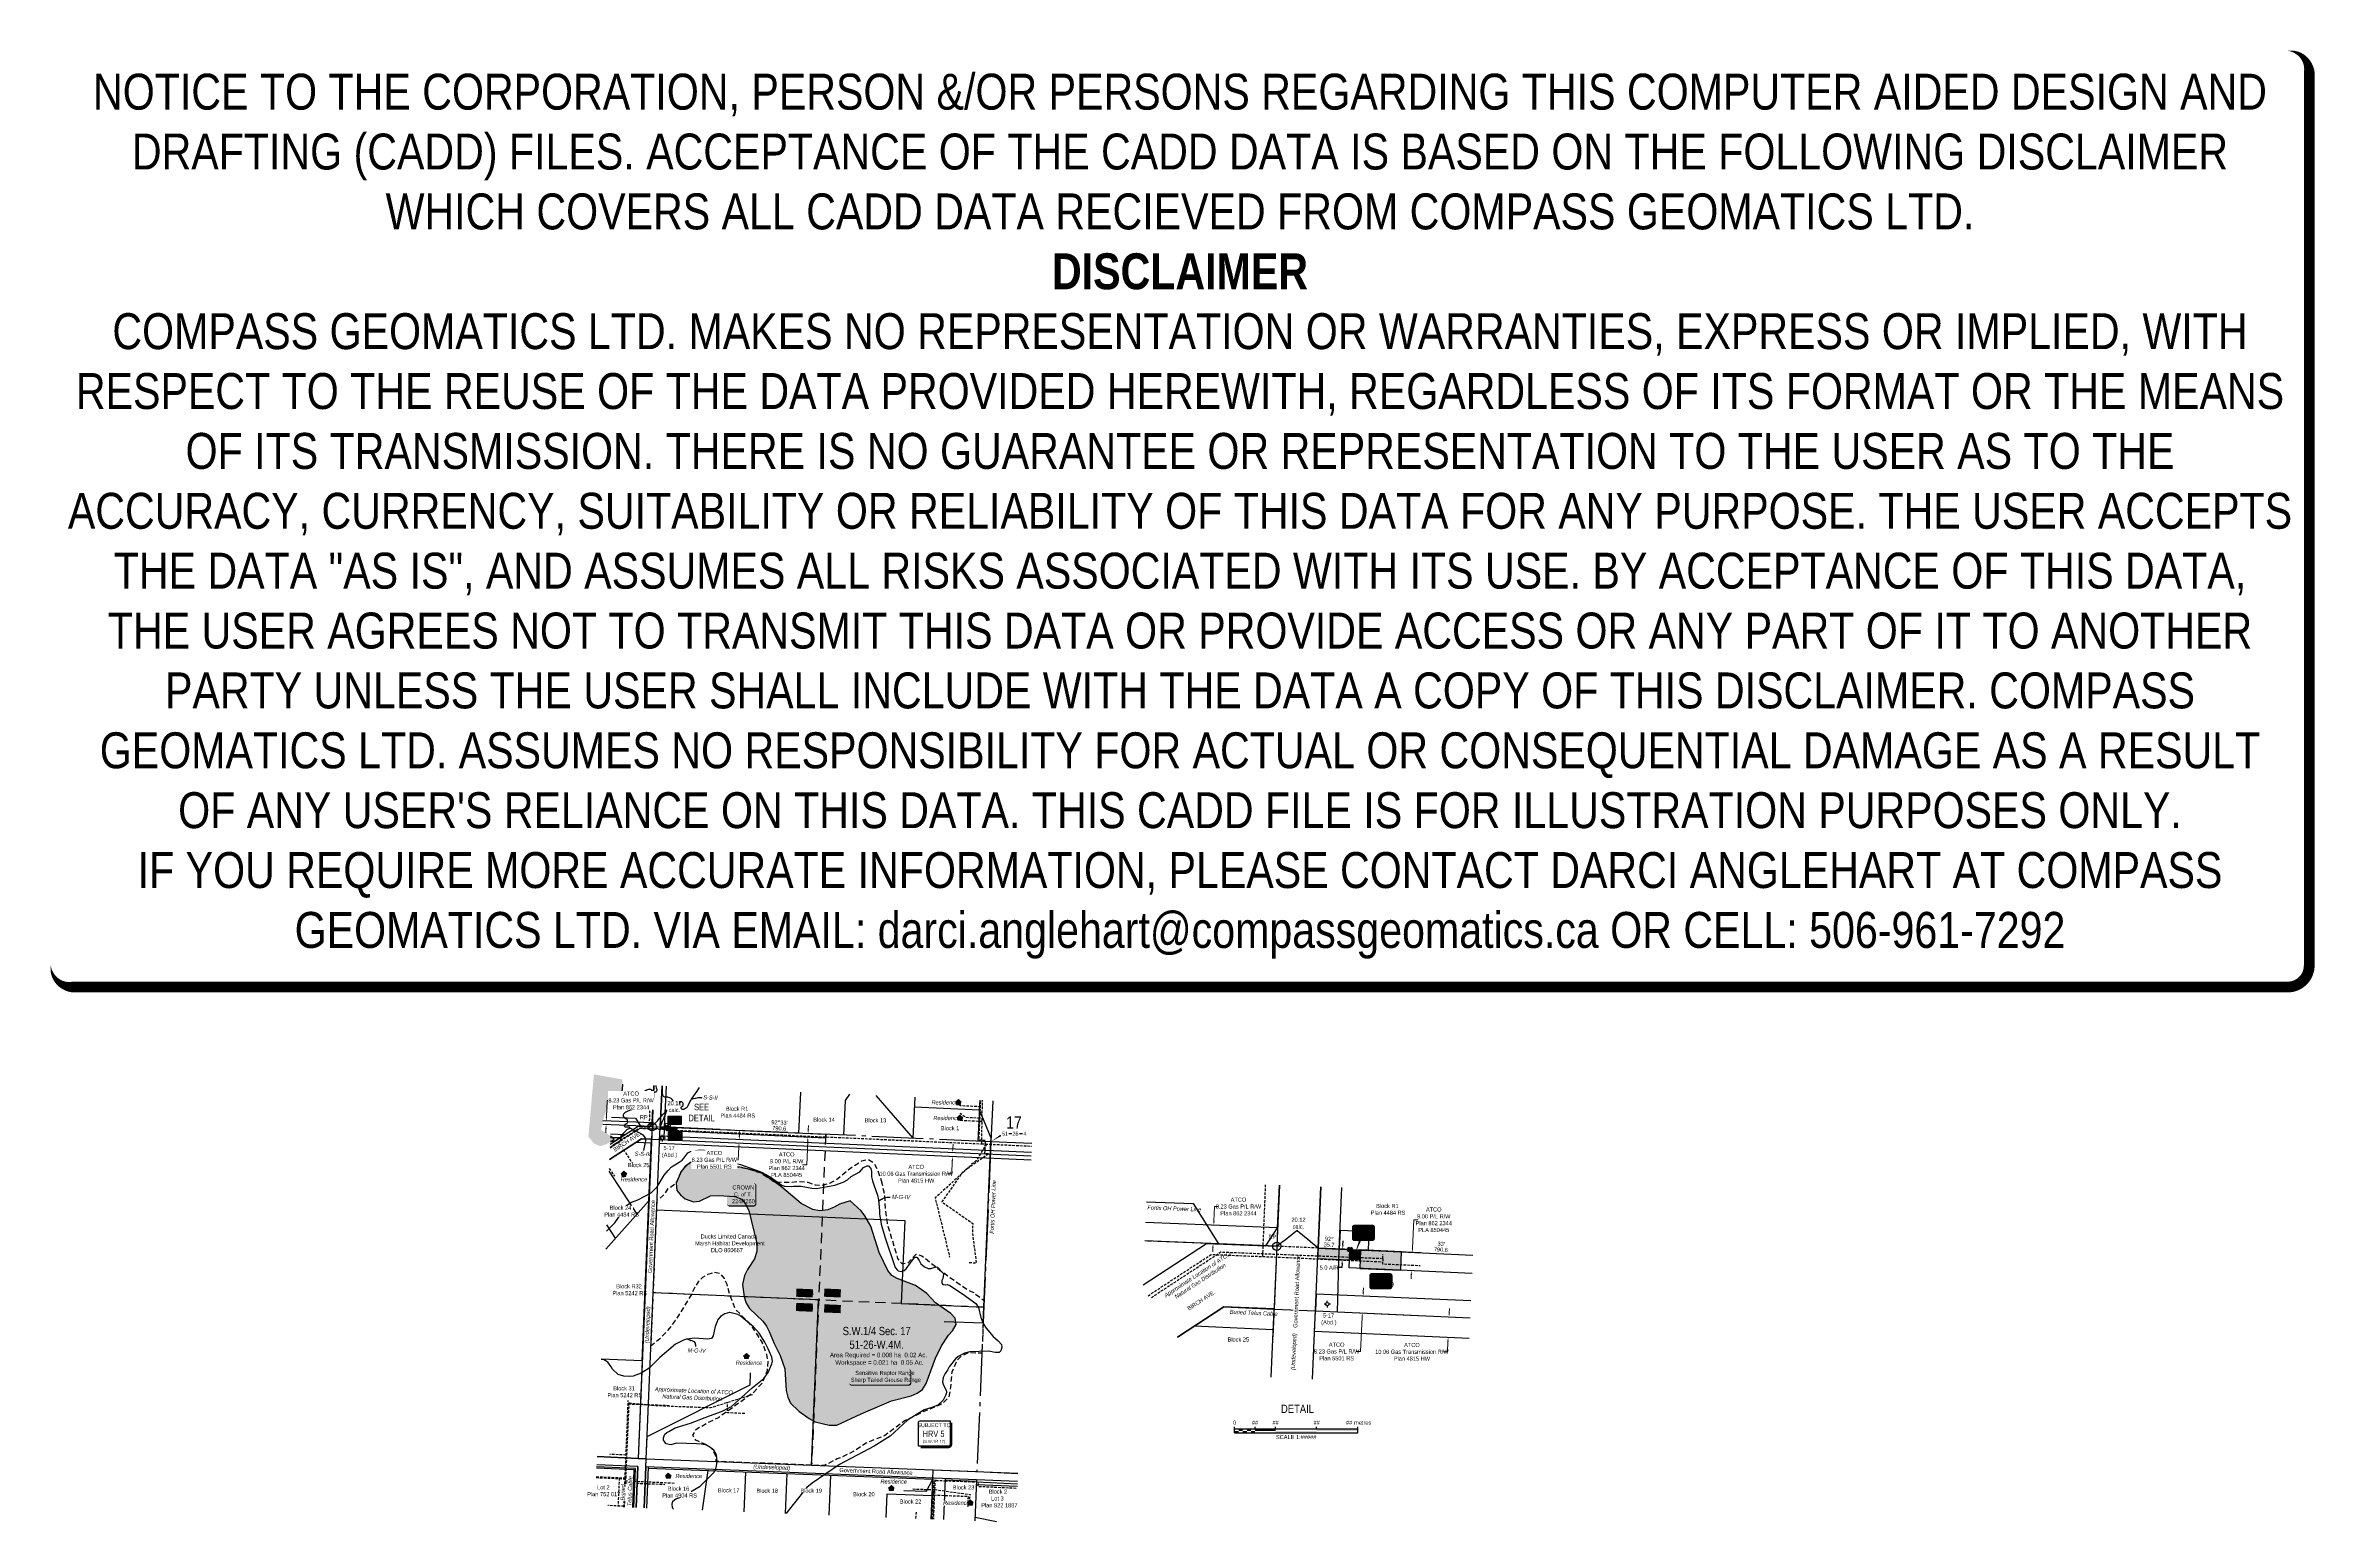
# Model space of a CAD drawing. Extents: x 311579 to 317106, y 5919880 to 5923476.
import ezdxf
from ezdxf.enums import TextEntityAlignment as Align

# ---------------------------------------------------------------- set-up
doc = ezdxf.new("R2010")
doc.units = 0
doc.header["$LTSCALE"] = 5
doc.header["$PDSIZE"] = 0.5
for name, pattern in [('foc-ACCESSROAD', [3.75, 2.5, -1.25]), ('foc-LSD', [8, 5, -3]), ('foc-QUARTERLINE', [33, 25, -3, 2, -3]), ('foc-TRAV', [1.875, 1.25, -0.625]), ('UG_PIPE', [1.875, 1.25, -0.625])]:
    doc.linetypes.add(name, pattern=pattern)
for name, color, linetype in [('10', 1, 'Continuous'), ('35', 37, 'Continuous'), ('9', 3, 'Continuous'), ('AS-OWNER', 7, 'Continuous'), ('AS-PIPE-UG', 44, 'UG_PIPE'), ('AS-PIPE-UG-T', 44, 'Continuous'), ('AS-POWER', 104, 'foc-POWER'), ('AS-POWER-T', 104, 'Continuous'), ('AS-RESIDENCE', 14, 'Continuous'), ('AS-TELEPHONE-T', 224, 'Continuous'), ('AS-TELUS', 224, 'foc-TEL'), ('C-AR', 13, 'foc-ACCESSROAD'), ('C-RW', 13, 'Continuous'), ('C-SYMBOL', 7, 'Continuous'), ('CG-NOTES', 7, 'Continuous'), ('CTW', 7, 'Continuous'), ('DETAIL-T', 7, 'Continuous'), ('F-WS', 190, 'foc-ACCESSROAD'), ('F-WS-S', 190, 'Continuous'), ('L-2', 7, 'Continuous'), ('L-AREAWORK', 5, 'Continuous'), ('L-BD', 7, 'Continuous'), ('L-BD1', 253, 'Continuous'), ('L-MON', 1, 'Continuous'), ('L-ROAD-T', 7, 'Continuous'), ('L-SEC', 7, 'Continuous'), ('L-SECLBL', 7, 'Continuous'), ('L-SECQ', 8, 'foc-QUARTERLINE'), ('L-SECTION-LSD', 7, 'foc-LSD'), ('L-TITLEDB', 4, 'Continuous'), ('L-TITLEDB-T', 4, 'Continuous'), ('P-PROPOSED', 10, 'Continuous'), ('P-PROPOSED-H', 21, 'Continuous'), ('P-TEMP-BLOCKS', 250, 'Continuous'), ('P-TRAV', 4, 'foc-TRAV'), ('P-TXT', 4, 'Continuous'), ('P-WORKAREA', 113, 'Continuous'), ('P-WORKAREA-H', 111, 'Continuous'), ('T-WATER', 160, 'Continuous'), ('T-WATER-H', 133, 'Continuous'), ('WETLAND', 143, 'Continuous'), ('WETLAND-T', 146, 'Continuous')]:
    doc.layers.add(name, color=color, linetype=linetype)
for name, color, linetype, lineweight in [('ATCO-EXISTING', 250, 'Continuous', 35), ('C-RW-T', 13, 'Continuous', 9), ('F-WS-T', 190, 'Continuous', 9), ('T-TEXT', 48, 'Continuous', 18)]:
    doc.layers.add(name, color=color, linetype=linetype, lineweight=lineweight)
doc.layers.add('DISCLAIMER', color=7, linetype='Continuous', plot=False)
doc.styles.add('100L', font='ARIALN.TTF', dxfattribs={"height": 11})
doc.styles.add('175L', font='ARIALN.TTF', dxfattribs={"height": 20})
doc.styles.add('80', font='ARIALN.TTF', dxfattribs={"height": 10})
doc.styles.add('80CG', font='ARIALN.TTF', dxfattribs={"height": 10})
doc.styles.add('80L', font='ARIALN.TTF', dxfattribs={"height": 10})
doc.styles.add('80LS', font='ARIALNI.TTF', dxfattribs={"height": 10})
doc.styles.add('BOLD', font='ARIALNB.TTF')
doc.styles.add('foc-LtypeFont', font='ARIALN.TTF', dxfattribs={"height": 7.35})
doc.styles.add('HRV', font='ARIALN.TTF', dxfattribs={"height": 3})
doc.styles.add('MtXpl_Arial_Narrow', font='ARIALNI.TTF')
doc.styles.add('SIMPLEX', font='ARIALN.TTF')
doc.linetypes.add('foc-POWER', pattern='A,6,-1,["P",foc-LtypeFont,S=0.2,R=0,X=-0.625,Y=-0.75],-1.24,4', length=12.24)
doc.linetypes.add('foc-POWER-NOLINE', pattern='A,0,-4,["P",foc-LtypeFont,S=0.2,R=0,X=-0.625,Y=-0.75],-8.24', length=12.24)
doc.linetypes.add('foc-TEL', pattern='A,2,-1,["T",foc-LtypeFont,S=0.2,R=0,X=-0.425,Y=-0.75],-1.24,8', length=12.24)
doc.linetypes.add('foc-TEL-NOLINE', pattern='A,0,-2,["T",foc-LtypeFont,S=0.2,R=0,X=-0.425,Y=-0.75],-10.24', length=12.24)
doc.dimstyles.new('Compass 5 000', dxfattribs={"dimscale": 5, "dimtxt": 9, "dimasz": 2, "dimexe": 0.2, "dimexo": 0.0625, "dimgap": 0.5, "dimtad": 0, "dimtih": 1, "dimtoh": 1, "dimzin": 0, "dimdsep": 46, "dimtxsty": '80CG', "dimcen": 0.1, "dimse1": 1, "dimse2": 1, "dimclrd": 256, "dimclrt": 256, "dimaunit": 1, "dimadec": 4, "dimazin": 0, "dimtfac": 0.06, "dimtofl": 0, "dimtmove": 0, "dimatfit": 1, "dimfxl": 0.2, "dimtolj": 1, "dimtzin": 0, "dimlwd": -1, "dimarcsym": 0})

# ---------------------------------------------------------------- blocks, each defined once
blk = doc.blocks.new('L-SECLBL')
at = {"layer": '9', "color": 7}
for p, q in [((-5.1, -27.8), (-12.3, -27.8)), ((20.7, -27.8), (13.5, -27.8))]:
    blk.add_line(p, q, dxfattribs=at)
at = {"layer": '10', "color": 2, "style": 'SIMPLEX'}
blk.add_attdef('SEC', text='', height=30, dxfattribs=at).set_placement((0, 0), align=Align.MIDDLE)
at = {"layer": '10', "color": 5, "style": '80L'}
blk.add_attdef('TWP', text='', height=9.5, dxfattribs=at).set_placement((-14.4, -27.4), align=Align.MIDDLE_RIGHT)
blk.add_attdef('RGE', text='', height=9.5, dxfattribs=at).set_placement((3.6, -27.4), align=Align.MIDDLE_CENTER)
blk.add_attdef('MER', text='', height=9.5, dxfattribs=at).set_placement((23.2, -27.4), align=Align.MIDDLE_LEFT)
blk = doc.blocks.new('*U384')
at = {"layer": '35', "color": 3}
blk.add_circle((0, 0), 10, dxfattribs=at)
at = {"layer": '35', "color": 3, "style": '80'}
blk.add_attdef('RP_001', (-29.7, 17.9), '', height=10, dxfattribs=at)
blk = doc.blocks.new('HRV')
blk.add_lwpolyline([(-35.1, 31.6), (37.2, 31.6), (37.2, -25.5, -0.414214), (32.2, -30.5), (-40.1, -30.5), (-40.1, 26.6, -0.414214)], format="xyb", close=True)
at = {"const_width": 5, "flags": 128}
blk.add_lwpolyline([(-35.1, -33), (32.2, -33, 0.414214), (39.7, -25.5), (39.7, 26.6)], format="xyb", dxfattribs=at)
at = {"style": '80L'}
blk.add_text('SUBJECT TO', height=9.5, dxfattribs=at).set_placement((-2, 13.1), align=Align.BOTTOM_CENTER)
blk.add_attdef('(N.W.1/4 00)', text='', height=7.12, dxfattribs=at).set_placement((-2, -24.4), align=Align.BOTTOM_CENTER)
at = {"layer": 'CTW', "color": 3, "style": 'HRV'}
blk.add_text('HRV', height=15, dxfattribs=at).set_placement((-10.9, -0.2), align=Align.MIDDLE_CENTER)
blk.add_attdef('0', text='', height=15, dxfattribs=at).set_placement((18.3, -0.2), align=Align.MIDDLE_CENTER)
blk = doc.blocks.new('*U366')
h = blk.add_hatch(color=255)
edge = h.paths.add_edge_path()
edge.add_line((-69, -20), (69, -20))
edge.add_arc((69, -14), 6, 270, 360)
edge.add_line((75, -14), (75, 12.5))
edge.add_arc((69, 12.5), 6, 0, 90)
edge.add_line((69, 18.5), (-69, 18.5))
edge.add_arc((-69, 12.5), 6, 90, 180)
edge.add_line((-75, 12.5), (-75, -14))
edge.add_arc((-69, -14), 6, 180, 270)
at = {"color": 131, "flags": 128}
blk.add_lwpolyline([(-69, -20, 3, 3, 0), (69, -20, 3, 3, 0.414214), (75, -14, 3, 3, 0), (75, 12.5, 3, 0, 0.414214), (69, 18.5, 0, 0, 0), (-69, 18.5, 0, 0, 0.414214), (-75, 12.5, 0, 0, 0), (-75, -14, 0, 3, 0.414214)], format="xyseb", close=True, dxfattribs=at)
at = {"color": 131, "style": '80'}
blk.add_attdef('ENTER_TEXT_001', (-36, -5), '', height=10, dxfattribs=at)
blk = doc.blocks.new('*D371')
at = {"layer": 'C-RW-T', "transparency": 16777216}
for p, q in [((313437, 5920834.9), (313437.4, 5920844.9)), ((313435.7, 5920806), (313433.2, 5920749.1)), ((313433.2, 5920749.1), (313423.2, 5920749.1))]:
    blk.add_line(p, q, dxfattribs=at)
for points in [[(313434, 5920806), (313437.4, 5920805.9), (313436.2, 5920816)], [(313435.3, 5920835), (313438.7, 5920834.9), (313436.6, 5920824.9)]]:
    blk.add_solid(points, dxfattribs=at)
at = {"layer": 'C-RW-T', "transparency": 16777216, "insert": (313384.4, 5920749.1), "char_height": 10, "width": 442.897, "attachment_point": 5, "style": '80CG'}
blk.add_mtext('\\A1;ATCO\\P9.00 P/L R/W\\PPlan 862 2344\\PPLA 850445', dxfattribs=at)
blk = doc.blocks.new('*D372')
at = {"layer": 'C-RW-T', "transparency": 16777216}
for p, q in [((313787.9, 5920758.7), (313786.5, 5920726.9)), ((313789.3, 5920788.8), (313789.7, 5920798.7)), ((313786.5, 5920726.9), (313776.5, 5920726.9))]:
    blk.add_line(p, q, dxfattribs=at)
for points in [[(313786.3, 5920758.8), (313789.6, 5920758.7), (313788.4, 5920768.7)], [(313787.6, 5920788.8), (313790.9, 5920788.7), (313788.8, 5920778.8)]]:
    blk.add_solid(points, dxfattribs=at)
at = {"layer": 'C-RW-T', "transparency": 16777216, "insert": (313699.9, 5920726.9), "char_height": 10, "width": 787.838, "attachment_point": 5, "style": '80CG'}
blk.add_mtext('\\A1;ATCO\\P10.06 Gas Transmission R/W\\PPlan 4815 HW', dxfattribs=at)
blk = doc.blocks.new('*D373')
at = {"layer": 'C-RW-T', "transparency": 16777216}
for p, q in [((313269.2, 5920820.1), (313269.7, 5920830)), ((313266.6, 5920760.9), (313256.6, 5920760.9)), ((313268, 5920791.9), (313266.6, 5920760.9))]:
    blk.add_line(p, q, dxfattribs=at)
for points in [[(313267.6, 5920820.1), (313270.9, 5920820), (313268.8, 5920810.1)], [(313266.3, 5920791.9), (313269.6, 5920791.8), (313268.4, 5920801.8)]]:
    blk.add_solid(points, dxfattribs=at)
at = {"layer": 'C-RW-T', "transparency": 16777216, "insert": (313208.2, 5920760.9), "char_height": 10, "attachment_point": 5, "style": '80CG', "bg_fill": 3, "box_fill_scale": 1.1, "bg_fill_color": 256, "bg_fill_true_color": 13158600, "bg_fill_transparency": 0}
blk.add_mtext('\\A1;ATCO\\P8.23 Gas P/L R/W\\PPlan 5501 RS', dxfattribs=at)
blk = doc.blocks.new('*D374')
at = {"layer": 'C-RW-T', "transparency": 16777216}
for p, q in [((312945.4, 5920865.4), (312947, 5920905.6)), ((312947, 5920905.6), (312957, 5920905.6)), ((312944.2, 5920836.4), (312943.8, 5920826.4))]:
    blk.add_line(p, q, dxfattribs=at)
for points in [[(312943.7, 5920865.4), (312947.1, 5920865.3), (312945, 5920855.4)], [(312942.6, 5920836.4), (312945.9, 5920836.3), (312944.6, 5920846.4)]]:
    blk.add_solid(points, dxfattribs=at)
at = {"layer": 'C-RW-T', "transparency": 16777216, "insert": (313005.4, 5920905.6), "char_height": 10, "attachment_point": 5, "style": '80CG', "bg_fill": 3, "box_fill_scale": 1.1, "bg_fill_color": 256, "bg_fill_true_color": 13158600, "bg_fill_transparency": 0}
blk.add_mtext('\\A1;ATCO\\P8.23 Gas P/L R/W\\PPlan 862 2344', dxfattribs=at)
blk = doc.blocks.new('res_occ')
for points in [[(0.1, 0.9), (-1.3, -0.4), (1.5, -0.4)], [(-0.9, -1.4), (1.1, -1.4), (1.1, -0.4), (-0.9, -0.4)]]:
    blk.add_hatch(color=14).paths.add_polyline_path(points)
at = {"color": 14}
for points in [[(0.1, 0.9), (-1.3, -0.4), (1.5, -0.4)], [(-0.9, -1.4), (1.1, -1.4), (1.1, -0.4), (-0.9, -0.4)]]:
    blk.add_lwpolyline(points, close=True, dxfattribs=at)
blk = doc.blocks.new('*U383')
at = {"layer": '35', "color": 3}
blk.add_circle((0, 0), 10, dxfattribs=at)
at = {"layer": '35', "color": 3, "style": '80'}
blk.add_attdef('RP_001', (-20.4, 18), '', height=10, dxfattribs=at)
blk = doc.blocks.new('*D377')
at = {"layer": 'C-RW-T', "transparency": 16777216}
for p, q in [((314425.2, 5920611.5), (314426.7, 5920647.2)), ((314426.7, 5920647.2), (314436.7, 5920647.2)), ((314422.7, 5920546.5), (314422.3, 5920536.5))]:
    blk.add_line(p, q, dxfattribs=at)
for points in [[(314423.6, 5920611.6), (314426.9, 5920611.5), (314424.8, 5920601.5)], [(314421, 5920546.6), (314424.3, 5920546.5), (314423.1, 5920556.5)]]:
    blk.add_solid(points, dxfattribs=at)
at = {"layer": 'Defpoints', "color": 0, "transparency": 16777216}
for p in [(314424.8, 5920601.5), (314465.6, 5920599.9), (314463.8, 5920554.9)]:
    blk.add_point(p, dxfattribs=at)
at = {"layer": 'C-RW-T', "transparency": 16777216, "insert": (314485, 5920647.2), "char_height": 10, "attachment_point": 5, "style": '80CG'}
blk.add_mtext('\\A1;ATCO\\P8.23 Gas P/L R/W\\PPlan 862 2344', dxfattribs=at)
blk = doc.blocks.new('*D378')
at = {"layer": 'C-RW-T', "transparency": 16777216}
for p, q in [((314998.2, 5920388.4), (314998.7, 5920398.4)), ((314995.1, 5920318.2), (314994, 5920293.2)), ((314994, 5920293.2), (314984, 5920293.2))]:
    blk.add_line(p, q, dxfattribs=at)
for points in [[(314996.6, 5920388.5), (314999.9, 5920388.3), (314997.8, 5920378.4)], [(314993.4, 5920318.2), (314996.8, 5920318.1), (314995.6, 5920328.2)]]:
    blk.add_solid(points, dxfattribs=at)
at = {"layer": 'Defpoints', "color": 0, "transparency": 16777216}
for p in [(314757.2, 5920389.1), (314755, 5920338.8), (314995.6, 5920328.2)]:
    blk.add_point(p, dxfattribs=at)
at = {"layer": 'C-RW-T', "transparency": 16777216, "insert": (314907.4, 5920293.2), "char_height": 10, "attachment_point": 5, "style": '80CG'}
blk.add_mtext('\\A1;ATCO\\P10.06 Gas Transmission R/W\\PPlan 4815 HW', dxfattribs=at)
blk = doc.blocks.new('*D379')
at = {"layer": 'C-RW-T', "transparency": 16777216}
for p, q in [((314908.8, 5920545.6), (314911.9, 5920614.9)), ((314911.9, 5920614.9), (314921.9, 5920614.9)), ((314905.9, 5920480.7), (314905.4, 5920470.7))]:
    blk.add_line(p, q, dxfattribs=at)
for points in [[(314907.1, 5920545.7), (314910.4, 5920545.6), (314908.3, 5920535.6)], [(314904.2, 5920480.8), (314907.5, 5920480.6), (314906.3, 5920490.7)]]:
    blk.add_solid(points, dxfattribs=at)
at = {"layer": 'Defpoints', "color": 0, "transparency": 16777216}
for p in [(314906.3, 5920535.7), (314908.3, 5920535.6), (314904.3, 5920490.8)]:
    blk.add_point(p, dxfattribs=at)
at = {"layer": 'C-RW-T', "transparency": 16777216, "insert": (314960.6, 5920614.9), "char_height": 10, "attachment_point": 5, "style": '80CG'}
blk.add_mtext('\\A1;ATCO\\P9.00 P/L R/W\\PPlan 862 2344\\PPLA 850445', dxfattribs=at)
blk = doc.blocks.new('*D380')
at = {"layer": 'C-RW-T', "transparency": 16777216}
for p, q in [((314789, 5920438.9), (314789.4, 5920448.8)), ((314786.2, 5920377.8), (314782.5, 5920294)), ((314782.5, 5920294), (314772.5, 5920294))]:
    blk.add_line(p, q, dxfattribs=at)
for points in [[(314787.3, 5920438.9), (314790.6, 5920438.8), (314788.5, 5920428.9)], [(314784.6, 5920377.8), (314787.9, 5920377.7), (314786.7, 5920387.8)]]:
    blk.add_solid(points, dxfattribs=at)
at = {"layer": 'Defpoints', "color": 0, "transparency": 16777216}
for p in [(314900.8, 5920423.9), (314786.7, 5920387.8), (314899, 5920382.8)]:
    blk.add_point(p, dxfattribs=at)
at = {"layer": 'C-RW-T', "transparency": 16777216, "insert": (314724.1, 5920294), "char_height": 10, "attachment_point": 5, "style": '80CG'}
blk.add_mtext('\\A1;ATCO\\P8.23 Gas P/L R/W\\PPlan 5501 RS', dxfattribs=at)
blk = doc.blocks.new('*U314')
at = {"color": 0}
for p, q in [((-150, 0), (-150, 15)), ((-150, 10), (150.2, 10)), ((-150, 0), (150.2, 0)), ((-100, 10), (-100, 15)), ((-50, 10), (-50, 15)), ((50, 10), (50, 15)), ((150.2, 0), (150.2, 15))]:
    blk.add_line(p, q, dxfattribs=at)
for points in [[(-150, 5), (-140, 5), (-150, 0), (-140, 0)], [(-140, 10), (-130, 10), (-140, 5), (-130, 5)], [(-130, 5), (-120, 5), (-130, 0), (-120, 0)], [(-120, 10), (-110, 10), (-120, 5), (-110, 5)], [(-110, 5), (-100, 5), (-110, 0), (-100, 0)], [(-100, 10), (-50, 10), (-100, 5), (-50, 5)], [(-50, 5), (50, 5), (-50, 0), (50, 0)], [(50, 10), (150.2, 10), (50, 5), (150.2, 5)]]:
    blk.add_solid(points, dxfattribs=at)
at = {"color": 0, "style": '80'}
blk.add_text('metres', height=10, dxfattribs=at).set_placement((162.2, 20), align=Align.CENTER)
at = {"color": 0, "char_height": 10, "style": '80'}
for s, insert, attachment_point in [('0', (-150, 30.2), 2), ('##', (-100, 30.2), 2), ('##', (-50, 30.2), 2), ('##', (50, 30.2), 2), ('##', (136.7, 30.2), 3), ('SCALE 1:#####', (0.1, -5), 2)]:
    blk.add_mtext(s, dxfattribs=dict(at, insert=insert, attachment_point=attachment_point))
blk = doc.blocks.new('GABD')
for p, q in [((-0.8, 0), (-1.6, 0)), ((0, 0.8), (0, 1.6)), ((1.6, 0), (0.8, 0)), ((0, -0.8), (0, -1.6))]:
    blk.add_line(p, q)
blk.add_circle((0, 0), 0.8)
blk = doc.blocks.new('*U386')
h = blk.add_hatch(color=255)
edge = h.paths.add_edge_path()
edge.add_line((-29, -28.5), (29, -28.5))
edge.add_arc((29, -22.5), 6, 270, 360)
edge.add_line((35, -22.5), (35, 21))
edge.add_arc((29, 21), 6, 0, 90)
edge.add_line((29, 27), (-29, 27))
edge.add_arc((-29, 21), 6, 90, 180)
edge.add_line((-35, 21), (-35, -22.5))
edge.add_arc((-29, -22.5), 6, 180, 270)
at = {"color": 14, "flags": 128}
blk.add_lwpolyline([(-29, -28.5, 3, 3, 0), (29, -28.5, 3, 3, 0.414214), (35, -22.5, 3, 3, 0), (35, 21, 3, 0, 0.414214), (29, 27, 0, 0, 0), (-29, 27, 0, 0, 0.414214), (-35, 21, 0, 0, 0), (-35, -22.5, 0, 3, 0.414214)], format="xyseb", close=True, dxfattribs=at)
at = {"color": 14, "style": '80'}
blk.add_attdef('ENTER_TEXT_001', (-26.8, -4.9), '', height=10, dxfattribs=at)
blk = doc.blocks.new('Temp_Area3')
h = blk.add_hatch(color=111)
h.dxf.hatch_style = 1
h.paths.add_polyline_path([(-16.8, -9.4), (16.3, -9.4), (16.3, 9.1), (-16.8, 9.1)])
at = {"color": 250}
for points in [[(-17, -9.6), (16.5, -9.6), (16.5, 9.3), (-17, 9.3)], [(-16.9, -9.5), (16.4, -9.5), (16.4, 9.2), (-16.9, 9.2)]]:
    blk.add_lwpolyline(points, close=True, dxfattribs=at)
at = {"color": 250, "style": '80L'}
blk.add_attdef('TEMPORARY', text='', height=9, dxfattribs=at).set_placement((0, -0.1), align=Align.MIDDLE_CENTER)
blk = doc.blocks.new('*U388')
h = blk.add_hatch(color=111)
edge = h.paths.add_edge_path()
edge.add_line((-21.5, -20), (21.5, -20))
edge.add_arc((21.5, -14), 6, 270, 360)
edge.add_line((27.5, -14), (27.5, 12.5))
edge.add_arc((21.5, 12.5), 6, 0, 90)
edge.add_line((21.5, 18.5), (-21.5, 18.5))
edge.add_arc((-21.5, 12.5), 6, 90, 180)
edge.add_line((-27.5, 12.5), (-27.5, -14))
edge.add_arc((-21.5, -14), 6, 180, 270)
at = {"color": 250, "flags": 128}
blk.add_lwpolyline([(-21.5, -20, 3, 3, 0), (21.5, -20, 3, 3, 0.414214), (27.5, -14, 3, 3, 0), (27.5, 12.5, 3, 0, 0.414214), (21.5, 18.5, 0, 0, 0), (-21.5, 18.5, 0, 0, 0.414214), (-27.5, 12.5, 0, 0, 0), (-27.5, -14, 0, 3, 0.414214)], format="xyseb", close=True, dxfattribs=at)
at = {"flags": 128}
blk.add_lwpolyline([(-9.6, -5.1, 0, 7.5, 0), (0, 0, 0, 0, 0)], format="xyseb", dxfattribs=at)
at = {"color": 250}
for tag, p, height, style in [('TEMP_AREA_W1_001', (-9.2, 2.2), 12, 'BOLD'), ('ENTER_TEXT_001', (-30.7, -12.5), 9, '80')]:
    blk.add_attdef(tag, p, '', height=height, dxfattribs=dict(at, style=style))
blk = doc.blocks.new('*U389')
h = blk.add_hatch(color=111)
edge = h.paths.add_edge_path()
edge.add_line((-21.5, -20), (21.5, -20))
edge.add_arc((21.5, -14), 6, 270, 360)
edge.add_line((27.5, -14), (27.5, 12.5))
edge.add_arc((21.5, 12.5), 6, 0, 90)
edge.add_line((21.5, 18.5), (-21.5, 18.5))
edge.add_arc((-21.5, 12.5), 6, 90, 180)
edge.add_line((-27.5, 12.5), (-27.5, -14))
edge.add_arc((-21.5, -14), 6, 180, 270)
at = {"color": 250, "flags": 128}
blk.add_lwpolyline([(-21.5, -20, 3, 3, 0), (21.5, -20, 3, 3, 0.414214), (27.5, -14, 3, 3, 0), (27.5, 12.5, 3, 0, 0.414214), (21.5, 18.5, 0, 0, 0), (-21.5, 18.5, 0, 0, 0.414214), (-27.5, 12.5, 0, 0, 0), (-27.5, -14, 0, 3, 0.414214)], format="xyseb", close=True, dxfattribs=at)
at = {"flags": 128}
blk.add_lwpolyline([(-20.6, -53.9, 0, 7.5, 0), (0, 0, 0, 0, 0)], format="xyseb", dxfattribs=at)
at = {"color": 250}
for tag, p, height, style in [('TEMP_AREA_W1_001', (-9.2, 2.2), 12, 'BOLD'), ('ENTER_TEXT_001', (-30.7, -12.5), 9, '80')]:
    blk.add_attdef(tag, p, '', height=height, dxfattribs=dict(at, style=style))
blk = doc.blocks.new('TEMP')
h = blk.add_hatch(color=255)
h.dxf.hatch_style = 1
h.paths.add_polyline_path([(0, 0.3), (-0.7, 1.2), (-0.7, 0.7), (-1.2, 0.7), (-0.3, 0), (-1.2, -0.7), (-0.7, -0.7), (-0.7, -1.2), (0, -0.3), (0.7, -1.2), (0.7, -0.7), (1.2, -0.7), (0.3, 0), (1.2, 0.7), (0.7, 0.7), (0.7, 1.2)])
h.paths.add_polyline_path([(0.6, 0.8), (0.6, 0.6), (0.8, 0.6), (0.1, 0), (0.8, -0.6), (0.6, -0.6), (0.6, -0.8), (0, -0.1), (-0.6, -0.8), (-0.6, -0.6), (-0.8, -0.6), (-0.1, 0), (-0.8, 0.6), (-0.6, 0.6), (-0.6, 0.8), (0, 0.1)], flags=16)
h = blk.add_hatch(color=1)
h.dxf.hatch_style = 1
h.paths.add_polyline_path([(0, 0.1), (-0.6, 0.8), (-0.6, 0.6), (-0.8, 0.6), (-0.1, 0), (-0.8, -0.6), (-0.6, -0.6), (-0.6, -0.8), (0, -0.1), (0.6, -0.8), (0.6, -0.6), (0.8, -0.6), (0.1, 0), (0.8, 0.6), (0.6, 0.6), (0.6, 0.8)])
at = {"color": 1}
for p, q in [((-0.1, 0), (0.1, 0)), ((0, 0.1), (0, -0.1))]:
    blk.add_line(p, q, dxfattribs=at)
at = {"color": 255, "flags": 128}
blk.add_lwpolyline([(-0.3, 0), (-1.2, 0.7), (-0.7, 0.7), (-0.7, 1.2), (0, 0.3), (0.7, 1.2), (0.7, 0.7), (1.2, 0.7), (0.3, 0), (1.2, -0.7), (0.7, -0.7), (0.7, -1.2), (0, -0.3), (-0.7, -1.2), (-0.7, -0.7), (-1.2, -0.7)], close=True, dxfattribs=at)
at = {"color": 1, "flags": 128}
blk.add_lwpolyline([(-0.1, 0), (-0.8, 0.6), (-0.6, 0.6), (-0.6, 0.8), (0, 0.1), (0.6, 0.8), (0.6, 0.6), (0.8, 0.6), (0.1, 0), (0.8, -0.6), (0.6, -0.6), (0.6, -0.8), (0, -0.1), (-0.6, -0.8), (-0.6, -0.6), (-0.8, -0.6)], close=True, dxfattribs=at)
blk = doc.blocks.new('*D399')
at = {"layer": 'Defpoints', "color": 0, "transparency": 16777216}
for p in [(314724, 5920543.9), (314722.8, 5920518.9), (314737.7, 5920518.2)]:
    blk.add_point(p, dxfattribs=at)
at = {"layer": 'P-TXT', "transparency": 16777216}
for p, q in [((314739.2, 5920553.2), (314739.7, 5920563.2)), ((314736.8, 5920498.3), (314726.8, 5920498.3)), ((314737.2, 5920508.2), (314736.8, 5920498.3))]:
    blk.add_line(p, q, dxfattribs=at)
for points in [[(314737.6, 5920553.3), (314740.9, 5920553.1), (314738.8, 5920543.2)], [(314735.6, 5920508.3), (314738.9, 5920508.2), (314737.7, 5920518.2)]]:
    blk.add_solid(points, dxfattribs=at)
at = {"layer": 'P-TXT', "transparency": 16777216, "insert": (314705.5, 5920498.3), "char_height": 10, "width": 190.746, "attachment_point": 5, "style": '80CG'}
blk.add_mtext('\\A1;5.0 A/R', dxfattribs=at)
blk = doc.blocks.new('Disclaimer_Legal')
at = {"layer": 'DISCLAIMER', "color": 254, "flags": 128}
blk.add_lwpolyline([(-3612.9, -1104.6, 37.5, 37.5, 0), (4096.1, -1104.6, 37.5, 37.5, 0.414214), (4171.1, -1029.6, 37.5, 37.5, 0), (4171.1, 2078.7, 37.5, 0, 0.414214), (4096.1, 2153.7, 0, 0, 0), (-3612.9, 2153.7, 0, 0, 0.414214), (-3687.9, 2078.7, 0, 0, 0), (-3687.9, -1029.6, 0, 37.5, 0.414214)], format="xyseb", close=True, dxfattribs=at)
at = {"layer": 'DISCLAIMER', "color": 254, "insert": (241.6, 533.9), "char_height": 125, "width": 7717.568, "attachment_point": 5, "style": '80'}
blk.add_mtext('NOTICE TO THE CORPORATION, PERSON &/OR PERSONS REGARDING THIS COMPUTER AIDED DESIGN AND DRAFTING (CADD) FILES. ACCEPTANCE OF THE CADD DATA IS BASED ON THE FOLLOWING DISCLAIMER WHICH COVERS ALL CADD DATA RECIEVED FROM COMPASS GEOMATICS LTD.\\P{\\fArial Narrow|b1|i0|c0|p34;DISCLAIMER}\\PCOMPASS GEOMATICS LTD. MAKES NO REPRESENTATION OR WARRANTIES, EXPRESS OR IMPLIED, WITH RESPECT TO THE REUSE OF THE DATA PROVIDED HEREWITH, REGARDLESS OF ITS FORMAT OR THE MEANS OF ITS TRANSMISSION. THERE IS NO GUARANTEE OR REPRESENTATION TO THE USER AS TO THE ACCURACY, CURRENCY, SUITABILITY OR RELIABILITY OF THIS DATA FOR ANY PURPOSE. THE USER ACCEPTS THE DATA "AS IS", AND ASSUMES ALL RISKS ASSOCIATED WITH ITS USE. BY ACCEPTANCE OF THIS DATA, THE USER AGREES NOT TO TRANSMIT THIS DATA OR PROVIDE ACCESS OR ANY PART OF IT TO ANOTHER PARTY UNLESS THE USER SHALL INCLUDE WITH THE DATA A COPY OF THIS DISCLAIMER. COMPASS GEOMATICS LTD. ASSUMES NO RESPONSIBILITY FOR ACTUAL OR CONSEQUENTIAL DAMAGE AS A RESULT OF ANY USER\'S RELIANCE ON THIS DATA. THIS CADD FILE IS FOR ILLUSTRATION PURPOSES ONLY.\\PIF YOU REQUIRE MORE ACCURATE INFORMATION, PLEASE CONTACT DARCI ANGLEHART AT COMPASS GEOMATICS LTD. VIA EMAIL: darci.anglehart@compassgeomatics.ca OR CELL: 506-961-7292', dxfattribs=at)

msp = doc.modelspace()

# ---------------------------------------------------------------- hatches: boundary and pattern name
at = {"layer": 'P-PROPOSED-H'}
h = msp.add_hatch(color=256, dxfattribs=at)
h.dxf.hatch_style = 1
h.paths.add_polyline_path([(313076.422, 5920836.025), (313091.941, 5920835.332), (313092.164, 5920840.327), (313076.633, 5920841.02)])
h = msp.add_hatch(color=256, dxfattribs=at)
h.dxf.hatch_style = 1
h.paths.add_polyline_path([(314677.662, 5920520.915), (314755.259, 5920517.451), (314756.374, 5920542.424), (314678.719, 5920545.891)])
at = {"layer": 'P-WORKAREA-H'}
h = msp.add_hatch(color=256, dxfattribs=at)
h.dxf.hatch_style = 1
h.paths.add_polyline_path([(313092.164, 5920840.327), (313097.311, 5920840.097), (313097.099, 5920835.102), (313091.941, 5920835.332)])
h = msp.add_hatch(color=256, dxfattribs=at)
h.dxf.hatch_style = 1
h.paths.add_polyline_path([(313117.289, 5920839.203), (313097.311, 5920840.097), (313096.93, 5920831.106), (313116.909, 5920830.212)])
h = msp.add_hatch(color=256, dxfattribs=at)
h.dxf.hatch_style = 1
h.paths.add_polyline_path([(314756.374, 5920542.424), (314782.107, 5920541.275), (314781.051, 5920516.299), (314755.259, 5920517.451)])
h = msp.add_hatch(color=256, dxfattribs=at)
h.dxf.hatch_style = 1
h.paths.add_polyline_path([(314881.999, 5920536.805), (314782.107, 5920541.275), (314780.206, 5920496.319), (314880.098, 5920491.849)])
at = {"layer": 'T-WATER-H'}
h = msp.add_hatch(color=256, dxfattribs=at)
h.dxf.hatch_style = 1
h.paths.add_polyline_path([(312983.043, 5920957.012), (312914.907, 5920968.874), (312901.412, 5920816.324), (312904.424, 5920814.086), (312906.912, 5920810.92), (312915.413, 5920800.099), (312930.398, 5920794.105), (312945.383, 5920799.1), (312950.086, 5920802.07), (312951.378, 5920802.886), (312964.364, 5920811.089), (312947.381, 5920825.075), (312944.109, 5920826.821), (312940.544, 5920828.722), (312940.391, 5920828.803), (312932.396, 5920833.067), (312935.29, 5920846.71), (312939.39, 5920866.034), (312945.385, 5920881.019), (312961.154, 5920896.31), (312966.477, 5920901.472), (312978.353, 5920912.987), (312984.347, 5920931.969), (312985.345, 5920948.952)])
h = msp.add_hatch(color=256, dxfattribs=at)
h.dxf.hatch_style = 1
h.paths.add_polyline_path([(313137.19, 5920666.23), (313157.17, 5920658.237), (313172.155, 5920660.235), (313199.128, 5920673.222), (313218.109, 5920674.221), (313258.07, 5920671.222), (313275.052, 5920665.228), (313284.042, 5920653.241), (313292.034, 5920637.256), (313312.014, 5920557.335), (313312.013, 5920537.354), (313306.019, 5920519.372), (313289.036, 5920493.398), (313282.043, 5920479.412), (313277.048, 5920457.434), (313281.044, 5920427.464), (313286.038, 5920411.479), (313294.031, 5920398.493), (313325.998, 5920367.523), (313334.989, 5920355.535), (313341.982, 5920342.547), (313353.97, 5920313.576), (313368.955, 5920284.605), (313379.944, 5920251.637), (313382.94, 5920198.691), (313386.936, 5920182.706), (313393.929, 5920167.721), (313413.909, 5920148.741), (313438.884, 5920130.757), (313453.869, 5920122.765), (313487.835, 5920114.773), (313506.816, 5920114.773), (313565.757, 5920141.746), (313639.683, 5920173.714), (313687.635, 5920185.701), (313702.62, 5920192.695), (313715.607, 5920201.686), (313724.598, 5920215.671), (313746.576, 5920277.61), (313761.561, 5920307.581), (313778.544, 5920333.555), (313788.535, 5920344.543), (313797.526, 5920359.529), (313794.529, 5920375.512), (313784.539, 5920386.501), (313746.578, 5920412.476), (313725.598, 5920435.453), (313698.625, 5920454.435), (313653.67, 5920471.418), (313640.683, 5920479.41), (313630.694, 5920491.398), (313609.716, 5920535.355), (313589.736, 5920599.291), (313574.751, 5920624.268), (313565.76, 5920636.255), (313538.787, 5920661.231), (313512.813, 5920653.24), (313499.826, 5920645.247), (313484.841, 5920639.253), (313464.861, 5920636.257), (313447.878, 5920640.253), (313419.906, 5920654.239), (313372.955, 5920694.199), (313354.972, 5920707.186), (313322.005, 5920729.166), (313289.039, 5920739.155), (313270.057, 5920743.151), (313232.095, 5920745.15), (313215.113, 5920748.147), (313179.149, 5920759.136), (313164.164, 5920759.137), (313150.178, 5920754.143), (313138.19, 5920745.151), (313127.201, 5920732.164), (313115.213, 5920704.191), (313117.211, 5920686.21), (313126.201, 5920675.221)])

# ---------------------------------------------------------------- linework, layer by layer
at = {"layer": 'AS-PIPE-UG'}
for p, q in [((313049.708, 5920836.913), (313051.9, 5920891.958)), ((313860.454, 5920854.031), (313805.402, 5920856.493)), ((313859.414, 5920799.805), (313868.421, 5920799.403)), ((313867.846, 5920786.011), (313868.404, 5920799.003)), ((313868.408, 5920799.103), (313868.421, 5920799.403)), ((312952.151, 5920740.131), (312964.787, 5920721.374)), ((314544.097, 5920525.353), (314551.076, 5920700.667)), ((312993.123, 5920041.566), (312954.068, 5920043.386)), ((312920.304, 5919986.932), (312989.496, 5919983.712)), ((312976.72, 5919985.789), (312973.653, 5919919.911)), ((312989.496, 5919983.712), (312990.795, 5919983.651)), ((312990.747, 5919982.462), (312990.795, 5919983.651)), ((312992.102, 5919979.062), (313111.263, 5919973.515)), ((313743.115, 5919952.473), (313744.269, 5919980.163)), ((312990.416, 5919974.228), (313087.733, 5919970.299)), ((313744.684, 5919956.425), (313690.294, 5919958.467)), ((313742.91, 5919947.572), (313742.935, 5919948.172)), ((313742.935, 5919948.172), (313743.115, 5919952.473)), ((312988.11, 5919916.873), (312949.053, 5919918.694)), ((313699.165, 5919887.167), (313700.669, 5919902.369))]:
    msp.add_line(p, q, dxfattribs=at)
at = {"layer": 'AS-PIPE-UG', "flags": 128}
for points in [[(313856.63, 5920890.133), (313807.242, 5920892.339), (313807.702, 5920903.037), (313804.603, 5920903.176)], [(313855.434, 5920862.322), (313821.043, 5920863.86), (313806.95, 5920873.568), (313806.817, 5920870.468)], [(313868.425, 5920799.503), (313868.463, 5920800.403), (313868.788, 5920807.993), (313853.129, 5920808.693), (313855.434, 5920862.322), (313856.63, 5920890.133), (313857.323, 5920906.261)], [(313859.414, 5920799.805), (313860.454, 5920854.031), (313861.453, 5920906.076)], [(312954.341, 5920791.938), (312967.639, 5920800.647), (312969.143, 5920801.631), (312982.047, 5920810.083), (312993.835, 5920817.803), (313024.545, 5920837.914), (313049.708, 5920836.913), (313056.892, 5920836.627), (313108.12, 5920834.342)], [(312972.89, 5920802.176), (313029.318, 5920839.13), (313107.611, 5920836.012)], [(313108.12, 5920834.342), (313108.08, 5920833.346), (313859.414, 5920799.805)], [(313108.186, 5920835.989), (313108.141, 5920834.875), (313108.12, 5920834.342)], [(313108.186, 5920835.989), (313108.192, 5920836.139), (313108.246, 5920837.497), (313108.264, 5920837.967), (313108.265, 5920837.997)], [(312954.258, 5920789.975), (312971.409, 5920801.206), (312972.89, 5920802.176)], [(312969.143, 5920801.631), (312969.692, 5920800.795), (312974.711, 5920804.091), (313014.1, 5920744.115)], [(313871.616, 5920799.26), (313846.251, 5920759.532), (313746.112, 5920667.951), (313781.292, 5920524.079)], [(313874.709, 5920775.69), (313874.645, 5920774.191), (313813.143, 5920731.17), (313762.462, 5920658.294), (313837.62, 5920606.163), (313836.618, 5920582.367), (313846.364, 5920509.157), (313826.268, 5920510.025)], [(313875.754, 5920775.643), (313874.709, 5920775.69), (313867.417, 5920776.013), (313867.846, 5920786.011)], [(313868.421, 5920799.403), (313871.616, 5920799.26), (313981.212, 5920794.368)], [(314264.731, 5920429.801), (314418.279, 5920530.36), (314544.097, 5920525.353), (314580.016, 5920523.923), (314836.153, 5920512.499)], [(314272.701, 5920425.473), (314442.142, 5920536.438), (314833.607, 5920520.847)], [(314836.483, 5920520.733), (314836.513, 5920521.483), (314836.782, 5920528.274), (314836.876, 5920530.624), (314836.881, 5920530.774)], [(314836.153, 5920512.499), (314835.952, 5920507.517), (314927.406, 5920503.434)], [(314836.483, 5920520.733), (314836.259, 5920515.162), (314836.153, 5920512.499)], [(312990.795, 5919983.651), (312993.123, 5920041.566), (312998.134, 5920166.196), (312998.46, 5920174.297)], [(313000.047, 5920169.62), (312999.996, 5920168.42), (312994.299, 5920034.014), (312992.342, 5919985.062)], [(312998.134, 5920166.196), (313058.575, 5920164.207), (313100.576, 5920162.579)], [(312999.996, 5920168.42), (313065.774, 5920162.431), (313199.274, 5920157.256), (313240.583, 5920170.337), (313302.789, 5920190.036)], [(313282.165, 5920142.93), (313240.097, 5920144.561), (313240.583, 5920170.337)], [(312992.342, 5919985.062), (312976.72, 5919985.789), (312920.367, 5919988.413)], [(312988.024, 5919914.73), (312988.11, 5919916.873), (312990.064, 5919965.465), (312990.416, 5919974.228), (312990.747, 5919982.462)], [(312989.527, 5919914.672), (312992.102, 5919979.062), (312992.342, 5919985.062)], [(313747.971, 5919980.019), (313747.721, 5919980.029), (313745.671, 5919980.108), (313744.725, 5919957.41), (313744.684, 5919956.425), (313744.083, 5919942.008), (313741.73, 5919885.517)], [(313744.354, 5919981.661), (313748.471, 5919980), (313748.055, 5919981.518)], [(313747.971, 5919980.019), (313748.121, 5919980.013), (313748.471, 5919980), (313749.07, 5919979.977), (313750.469, 5919979.922), (313769.869, 5919979.17)], [(313769.869, 5919979.17), (313850.819, 5919976.032), (313850.393, 5919965.588), (313946.17, 5919961.223)], [(313740.328, 5919885.571), (313742.781, 5919944.459), (313742.91, 5919947.572)], [(313742.781, 5919944.459), (313826.381, 5919941.214), (313825.751, 5919926.116)], [(313744.725, 5919957.41), (313831.542, 5919945.985), (313824.145, 5919912.67)]]:
    msp.add_lwpolyline(points, dxfattribs=at)
at = {"layer": 'AS-POWER'}
for p, q in [((313854.426, 5920883.016), (313855.429, 5920906.345)), ((313882.306, 5920813.367), (313854.426, 5920883.016)), ((313881.953, 5920805.068), (313882.306, 5920813.367)), ((313768.316, 5920366.826), (313863.017, 5920363.676)), ((313044.757, 5920087.176), (313295.124, 5920213.024)), ((313295.124, 5920213.024), (313296.333, 5920242.324)), ((313725.223, 5919953.86), (313740.272, 5919982.59)), ((313740.272, 5919982.59), (313741.169, 5920005.736)), ((313670.166, 5919955.586), (313725.223, 5919953.86))]:
    msp.add_line(p, q, dxfattribs=at)
at = {"layer": 'AS-POWER', "linetype": 'foc-POWER-NOLINE'}
for p, q in [((313863.017, 5920363.676), (313881.953, 5920805.068)), ((313741.169, 5920005.736), (313947.693, 5919997.4))]:
    msp.add_line(p, q, dxfattribs=at)
for points in [[(312954.638, 5920798.955), (313022.322, 5920843.281), (313051.252, 5920842.128), (313056.925, 5920850.911), (313060.858, 5920941.818)], [(314252.69, 5920456.029), (314407.164, 5920557.194), (314551.815, 5920551.429), (314580.179, 5920595.344), (314584.678, 5920699.329)], [(313037.616, 5919912.808), (313042.459, 5920032.817), (313044.757, 5920087.176)]]:
    msp.add_lwpolyline(points, dxfattribs=at)
at = {"layer": 'AS-POWER', "flags": 128}
for points in [[(312957.427, 5920864.92), (313015.856, 5920862.766), (313028.136, 5920843.049)], [(314260.764, 5920658.822), (314374.836, 5920654.617), (314436.233, 5920556.035)], [(313042.459, 5920032.817), (313022.359, 5920033.596)], [(313041.609, 5920012.719), (313042.459, 5920032.817)], [(313736.236, 5919885.73), (313740.272, 5919982.59)]]:
    msp.add_lwpolyline(points, dxfattribs=at)
at = {"layer": 'AS-POWER', "linetype": 'foc-POWER-NOLINE', "flags": 128}
msp.add_lwpolyline([(312922.474, 5920038.246), (313022.359, 5920033.595), (313042.459, 5920032.817)], dxfattribs=at)
at = {"layer": 'AS-TELUS', "linetype": 'foc-TEL-NOLINE'}
for p, q in [((313086.983, 5920840.559), (313091.305, 5920940.458)), ((314730.469, 5920543.584), (314736.944, 5920693.268)), ((314336.178, 5920328.546), (314449.344, 5920402.659)), ((314449.344, 5920402.659), (314571.764, 5920397.294))]:
    msp.add_line(p, q, dxfattribs=at)
at = {"layer": 'AS-TELUS', "linetype": 'foc-TEL'}
msp.add_line((313055.242, 5920811.301), (313075.337, 5920810.41), dxfattribs=at)
at = {"layer": 'AS-TELUS', "linetype": 'foc-TEL-NOLINE'}
msp.add_lwpolyline([(312953.054, 5920761.486), (313030.758, 5920812.374), (313055.242, 5920811.301)], dxfattribs=at)
at = {"layer": 'AS-TELUS', "linetype": 'foc-TEL', "flags": 128}
msp.add_lwpolyline([(313055.242, 5920811.301), (313075.337, 5920810.41), (313086.092, 5920809.933), (313086.983, 5920840.559)], dxfattribs=at)
at = {"layer": 'AS-TELUS', "linetype": 'foc-TEL'}
msp.add_lwpolyline([(314571.764, 5920397.294), (314672.239, 5920392.839), (314726.014, 5920390.453), (314730.469, 5920543.584)], dxfattribs=at)
at = {"layer": 'AS-TELUS', "linetype": 'foc-TEL-NOLINE', "flags": 128}
msp.add_lwpolyline([(313017.516, 5919913.587), (313021.509, 5920013.498)], dxfattribs=at)
at = {"layer": 'C-RW'}
for points in [[(313056.925, 5920850.911), (312936.992, 5920855.686)], [(313056.925, 5920850.911), (313056.537, 5920841.918), (312936.992, 5920846.677)], [(313101.155, 5920839.926), (313101.557, 5920848.917), (313087.372, 5920849.551), (313086.983, 5920840.559), (313101.155, 5920839.926)], [(315053.794, 5920484.105), (314754.367, 5920497.473), (314756.373, 5920542.418), (315055.787, 5920529.039)]]:
    msp.add_lwpolyline(points, dxfattribs=at)
at = {"layer": 'C-RW', "flags": 128}
for points in [[(312955.345, 5920815.679), (312978.618, 5920814.659), (312964.21, 5920805.223), (312954.92, 5920805.63)], [(312955.693, 5920823.901), (312990.407, 5920822.379), (312978.618, 5920814.659), (312955.345, 5920815.679)], [(313979.776, 5920760.227), (313074.912, 5920800.361), (313075.337, 5920810.41), (313980.198, 5920770.276)], [(313980.544, 5920778.498), (313075.684, 5920818.631), (313075.337, 5920810.41), (313980.198, 5920770.276)], [(313054.817, 5920801.252), (313016.35, 5920802.939)], [(314580.179, 5920595.344), (314578.239, 5920550.376), (314256.956, 5920563.168)], [(314580.179, 5920595.344), (314258.746, 5920608.141)], [(314801.329, 5920540.419), (314803.339, 5920585.374), (314732.414, 5920588.544), (314730.469, 5920543.584), (314801.329, 5920540.419)], [(315050.828, 5920417.229), (314673.974, 5920433.944), (314672.239, 5920392.839), (314922.009, 5920381.76)], [(315046.777, 5920325.887), (314670.114, 5920342.594), (314672.239, 5920392.839), (315049.005, 5920376.127)], [(314569.639, 5920347.049), (314377.304, 5920355.484)]]:
    msp.add_lwpolyline(points, dxfattribs=at)
at = {"layer": 'C-RW'}
msp.add_lwpolyline([(313479.107, 5920823.036), (313478.729, 5920814.062), (313091.763, 5920831.337), (313092.164, 5920840.326), (313479.107, 5920823.036)], close=True, dxfattribs=at)
at = {"layer": 'F-WS', "flags": 128}
msp.add_lwpolyline([(313614.712, 5920710.183), (313622.704, 5920676.217), (313624.702, 5920639.254), (313628.196, 5920614.788), (313629.696, 5920604.288), (313654.67, 5920520.37), (313664.66, 5920508.382), (313667.478, 5920508.57), (313679.645, 5920509.382), (313699.625, 5920531.359), (313713.611, 5920527.364), (313762.561, 5920488.402), (313825.498, 5920444.444), (313839.484, 5920437.452), (313863.461, 5920419.469), (313865.233, 5920416.368), (313859.903, 5920289.643), (313826.497, 5920290.598), (313809.514, 5920282.605), (313798.524, 5920271.616), (313786.536, 5920243.644), (313783.539, 5920206.681), (313779.543, 5920183.704), (313769.553, 5920172.716), (313758.564, 5920163.724), (313713.609, 5920145.742), (313671.651, 5920124.764), (313622.699, 5920088.799), (313577.744, 5920070.817), (313551.77, 5920052.836), (313523.798, 5920038.85), (313507.814, 5920032.855), (313476.349, 5920015.983), (313212.471, 5920026.216), (313212.112, 5920038.851), (313204.119, 5920054.836), (313193.131, 5920064.826), (313163.16, 5920077.814), (313156.167, 5920089.802), (313163.16, 5920103.787), (313188.136, 5920118.772), (313217.106, 5920132.757), (313305.018, 5920195.694), (313325.997, 5920218.672), (313337.986, 5920248.643), (313338.985, 5920269.622), (313335.989, 5920286.605), (313324.999, 5920316.574), (313301.023, 5920353.538), (313292.032, 5920364.527), (313260.064, 5920396.495), (313248.077, 5920426.466), (313247.317, 5920429.085), (313239.086, 5920457.435), (313233.093, 5920471.422), (313224.102, 5920483.409), (313208.118, 5920486.407), (313192.133, 5920481.413), (313179.146, 5920474.42), (313169.157, 5920463.43), (313160.165, 5920449.444), (313153.173, 5920434.459), (313152.305, 5920433.049), (313113.213, 5920369.525), (313095.23, 5920345.549), (313075.249, 5920324.569), (313054.086, 5920307.815), (313059.545, 5920436.92), (313069.133, 5920663.669), (313076.251, 5920667.23), (313087.24, 5920678.218), (313096.232, 5920691.206), (313115.213, 5920704.192), (313127.201, 5920732.165), (313138.19, 5920745.152), (313150.178, 5920754.144), (313164.164, 5920759.137), (313179.15, 5920759.138), (313215.113, 5920748.148), (313232.095, 5920745.152), (313270.057, 5920743.153), (313289.039, 5920739.156), (313322.006, 5920729.166), (313354.973, 5920707.187), (313388.939, 5920706.189), (313415.911, 5920708.186), (313435.891, 5920706.189), (313453.873, 5920700.193), (313470.856, 5920699.195), (313473.918, 5920700.001), (313489.838, 5920704.19), (313504.823, 5920712.181), (313542.784, 5920743.15), (313567.759, 5920758.136), (313582.744, 5920762.132), (313595.732, 5920754.139), (313604.723, 5920739.154), (313614.712, 5920710.183)], close=True, dxfattribs=at)
at = {"layer": 'L-SEC', "flags": 128}
for points in [[(313060.86, 5920941.817), (313056.537, 5920841.918), (313022.359, 5920033.595)], [(313042.459, 5920032.817), (313076.633, 5920841.02), (313080.955, 5920940.92)], [(314584.685, 5920699.329), (314578.239, 5920550.376), (314568.901, 5920329.53)], [(314665.232, 5920226.947), (314678.719, 5920545.891), (314685.184, 5920695.328)], [(313022.359, 5920033.595), (312922.474, 5920038.245)], [(313042.459, 5920032.817), (313847.788, 5920001.603), (313947.678, 5919997.051)], [(313021.509, 5920013.498), (312921.624, 5920018.148)], [(313021.509, 5920013.498), (313017.516, 5919913.587)], [(313041.609, 5920012.719), (313037.616, 5919912.808)], [(313946.832, 5919976.953), (313846.943, 5919981.505), (313041.609, 5920012.719)]]:
    msp.add_lwpolyline(points, dxfattribs=at)
at = {"layer": 'L-SECLBL', "flags": 128}
msp.add_lwpolyline([(313881.953, 5920805.068, 0, 4, 0), (313906.057, 5920820.391, 0, 0, 0)], format="xyseb", dxfattribs=at)
at = {"layer": 'L-SECQ', "flags": 128}
for points in [[(313886.201, 5920904.971), (313881.953, 5920805.068)], [(313881.953, 5920805.068), (313076.633, 5920841.02)], [(313881.953, 5920805.068), (313847.788, 5920001.603)], [(313981.475, 5920800.625), (313881.953, 5920805.068)], [(314578.239, 5920550.376), (314256.952, 5920563.082)], [(314928.794, 5920534.726), (314678.719, 5920545.891)], [(313846.943, 5919981.505), (313842.857, 5919881.597)]]:
    msp.add_lwpolyline(points, dxfattribs=at)
at = {"layer": 'L-SECTION-LSD', "flags": 128}
for points in [[(313479.493, 5920823.035), (313445.124, 5920017.211)], [(313864.812, 5920401.968), (313059.545, 5920436.919)]]:
    msp.add_lwpolyline(points, dxfattribs=at)
at = {"layer": 'L-TITLEDB', "flags": 128}
for points in [[(313060.858, 5920941.818), (313056.925, 5920850.911)], [(313080.954, 5920940.92), (313076.633, 5920841.02), (313086.983, 5920840.559), (313091.305, 5920940.458)], [(313414.288, 5920825.947), (313418.582, 5920925.847)], [(313537.528, 5920920.537), (313526.833, 5920905.124), (313523.221, 5920821.082)], [(313692.81, 5920813.513), (313602.411, 5920917.641)], [(313692.81, 5920813.513), (313697.104, 5920913.413)], [(313696.102, 5920890.094), (313854.426, 5920883.016)], [(313851.135, 5920806.444), (313855.429, 5920906.345)], [(312954.638, 5920798.955), (313022.322, 5920843.281), (313056.537, 5920841.918), (313055.248, 5920811.468), (313030.758, 5920812.374), (312953.054, 5920761.486)], [(313048.87, 5920660.618), (313055.242, 5920811.301)], [(313020.266, 5920628.7), (312951.844, 5920732.881)], [(314584.678, 5920699.329), (314580.179, 5920595.344)], [(313048.87, 5920660.618), (312943.833, 5920543.414)], [(313032.395, 5920270.968), (313048.87, 5920660.618)], [(314685.183, 5920695.328), (314678.719, 5920545.891), (314730.469, 5920543.584), (314736.944, 5920693.268)], [(312967.627, 5920569.963), (312946.328, 5920602.415)], [(313068.088, 5920638.97), (313671.873, 5920612.903), (313663.357, 5920410.712), (313864.812, 5920401.968)], [(314252.69, 5920456.029), (314407.164, 5920557.194), (314578.239, 5920550.376), (314571.794, 5920398.129), (314449.344, 5920402.659), (314336.178, 5920328.546)], [(313445.125, 5920017.209), (313462.115, 5920420.131), (313059.545, 5920436.918)], [(314564.74, 5920231.196), (314571.764, 5920397.294)], [(313032.395, 5920270.968), (313022.359, 5920033.596), (312922.474, 5920038.246)], [(313032.395, 5920270.968), (312932.51, 5920275.608)], [(313009.291, 5919913.906), (313012.958, 5920005.659), (312921.277, 5920009.927)], [(313012.335, 5919913.788), (313016.125, 5920008.563), (312921.405, 5920012.972)], [(313046.786, 5920012.519), (313042.791, 5919912.607)], [(313046.664, 5920009.472), (313740.272, 5919982.59)], [(313192.777, 5920003.809), (313178.349, 5919907.353)], [(313284.099, 5920000.269), (313280.233, 5919903.404)], [(313384.552, 5919996.376), (313380.668, 5919899.511)], [(313491.093, 5919992.247), (313487.214, 5919895.382)], [(313740.398, 5919985.635), (313736.236, 5919885.73)], [(313770.852, 5919984.455), (313766.69, 5919884.55)], [(313770.726, 5919981.41), (313846.821, 5919978.46)], [(313846.943, 5919981.505), (313842.89, 5919881.596)], [(313626.841, 5919889.97), (313629.129, 5919947.096), (313738.623, 5919943.004)], [(313846.487, 5919970.237), (313946.357, 5919965.686)], [(313846.734, 5919976.328), (313946.614, 5919971.776)], [(313843.244, 5919890.324), (313895.633, 5919879.552)]]:
    msp.add_lwpolyline(points, dxfattribs=at)
at = {"layer": 'P-PROPOSED'}
for points in [[(313076.422, 5920836.025), (313091.941, 5920835.332), (313092.164, 5920840.327), (313076.633, 5920841.02)], [(314677.662, 5920520.915), (314755.259, 5920517.451), (314756.374, 5920542.424), (314678.719, 5920545.891)]]:
    msp.add_lwpolyline(points, close=True, dxfattribs=at)
at = {"layer": 'P-TRAV', "flags": 128}
for points in [[(313056.537, 5920841.917), (313076.633, 5920841.02)], [(314678.719, 5920545.891), (314578.239, 5920550.374)]]:
    msp.add_lwpolyline(points, dxfattribs=at)
at = {"layer": 'P-WORKAREA'}
for points in [[(313092.164, 5920840.327), (313097.311, 5920840.097), (313097.099, 5920835.102), (313091.941, 5920835.332)], [(313117.289, 5920839.203), (313097.311, 5920840.097), (313096.93, 5920831.106), (313116.909, 5920830.212)], [(314756.374, 5920542.424), (314782.107, 5920541.275), (314781.051, 5920516.299), (314755.259, 5920517.451)], [(314881.999, 5920536.805), (314782.107, 5920541.275), (314780.206, 5920496.319), (314880.098, 5920491.849)]]:
    msp.add_lwpolyline(points, close=True, dxfattribs=at)
at = {"layer": 'T-WATER'}
for points in [[(312958.652, 5920893.884), (312961.154, 5920896.31), (312966.477, 5920901.472), (312978.353, 5920912.987), (312984.347, 5920931.969), (312985.125, 5920945.199)], [(312954.898, 5920805.11), (312964.364, 5920811.089), (312955.461, 5920818.421)]]:
    msp.add_lwpolyline(points, dxfattribs=at)
msp.add_lwpolyline([(313137.19, 5920666.23), (313157.17, 5920658.237), (313172.155, 5920660.235), (313199.128, 5920673.222), (313218.109, 5920674.221), (313258.07, 5920671.222), (313275.052, 5920665.228), (313284.042, 5920653.241), (313292.034, 5920637.256), (313312.014, 5920557.335), (313312.013, 5920537.354), (313306.019, 5920519.372), (313289.036, 5920493.398), (313282.043, 5920479.412), (313277.048, 5920457.434), (313281.044, 5920427.464), (313286.038, 5920411.479), (313294.031, 5920398.493), (313325.998, 5920367.523), (313334.989, 5920355.535), (313341.982, 5920342.547), (313353.97, 5920313.576), (313368.955, 5920284.605), (313379.944, 5920251.637), (313382.94, 5920198.691), (313386.936, 5920182.706), (313393.929, 5920167.721), (313413.909, 5920148.741), (313438.884, 5920130.757), (313453.869, 5920122.765), (313487.835, 5920114.773), (313506.816, 5920114.773), (313565.757, 5920141.746), (313639.683, 5920173.714), (313687.635, 5920185.701), (313702.62, 5920192.695), (313715.607, 5920201.686), (313724.598, 5920215.671), (313746.576, 5920277.61), (313761.561, 5920307.581), (313778.544, 5920333.555), (313788.535, 5920344.543), (313797.526, 5920359.529), (313794.529, 5920375.512), (313784.539, 5920386.501), (313746.578, 5920412.476), (313725.598, 5920435.453), (313698.625, 5920454.435), (313653.67, 5920471.418), (313640.683, 5920479.41), (313630.694, 5920491.398), (313609.716, 5920535.355), (313589.736, 5920599.291), (313574.751, 5920624.268), (313565.76, 5920636.255), (313538.787, 5920661.231), (313512.813, 5920653.24), (313499.826, 5920645.247), (313484.841, 5920639.253), (313464.861, 5920636.257), (313447.878, 5920640.253), (313419.906, 5920654.239), (313372.955, 5920694.199), (313354.972, 5920707.186), (313322.005, 5920729.166), (313289.039, 5920739.155), (313270.057, 5920743.151), (313232.095, 5920745.15), (313215.113, 5920748.147), (313179.149, 5920759.136), (313164.164, 5920759.137), (313150.178, 5920754.143), (313138.19, 5920745.151), (313127.201, 5920732.164), (313115.213, 5920704.191), (313117.211, 5920686.21), (313126.201, 5920675.221), (313137.19, 5920666.23)], close=True, dxfattribs=at)
at = {"layer": 'WETLAND'}
for points in [[(313065.419, 5920941.614), (313065.38, 5920941.266), (313065.441, 5920939.343), (313066.355, 5920936.09), (313068.104, 5920932.544), (313068.418, 5920930.955), (313068.21, 5920929.642), (313067.741, 5920928.341), (313066.91, 5920926.92), (313066.021, 5920926.051), (313064.996, 5920925.64), (313063.333, 5920925.406), (313061.42, 5920925.314), (313060.16, 5920925.584), (313059.168, 5920926.304), (313057.9, 5920927.832), (313056.216, 5920930.602), (313054.797, 5920931.72), (313053.181, 5920932.456), (313052.248, 5920932.617), (313051.152, 5920932.586), (313047.825, 5920931.886), (313045.612, 5920931.234), (313043.304, 5920930.255), (313040.887, 5920928.944), (313038.317, 5920927.278), (313034.905, 5920924.514), (313031.497, 5920920.978), (313028.584, 5920917.098), (313025.411, 5920911.772), (313023.88, 5920908.664), (313020.403, 5920900.517), (313016.576, 5920891.931), (313015.202, 5920889.625), (313013.721, 5920887.765), (313010.999, 5920885.188), (313008.299, 5920883.296), (313006.457, 5920882.452), (313001.798, 5920880.876), (312995.554, 5920878.469), (312992.72, 5920877.168), (312990.183, 5920875.566), (312988.261, 5920873.742), (312986.844, 5920872.032), (312986.241, 5920870.858), (312986.054, 5920869.075), (312986.415, 5920867.109), (312986.856, 5920866.212), (312987.586, 5920865.304), (312990.422, 5920862.906), (312993.712, 5920860.978), (312994.768, 5920860.01), (312995.536, 5920858.564), (312996.162, 5920856.484), (312996.527, 5920853.547), (312996.311, 5920851.62), (312995.805, 5920850.14), (312995.364, 5920849.539), (312994.698, 5920849.002), (312991.664, 5920847.493), (312990.575, 5920846.72), (312989.068, 5920845.353), (312988.591, 5920844.445), (312988.642, 5920843.401), (312989.004, 5920842.506), (312989.748, 5920841.976), (312991.367, 5920841.52), (312993.023, 5920841.335), (312996.917, 5920841.591), (312999.595, 5920841.44), (313000.798, 5920841.045), (313001.407, 5920840.579), (313001.803, 5920839.403), (313001.854, 5920838.447), (313001.356, 5920837.567), (312999.807, 5920836.39), (312998.69, 5920835.727), (312995.815, 5920834.66), (312994.636, 5920834.028), (312993.139, 5920832.727), (312990.698, 5920830.006), (312986.45, 5920825.205), (312982.605, 5920822.017), (312981.284, 5920820.508), (312980.744, 5920819.45), (312980.637, 5920817.549), (312981.028, 5920815.756), (312980.986, 5920814.666), (312980.651, 5920812.929), (312979.876, 5920810.215), (312978.297, 5920806.39), (312954.289, 5920790.702)], [(313171.59, 5920936.874), (313169.642, 5920934.279), (313165.375, 5920928.12), (313153.53, 5920910.865), (313150.019, 5920905.17), (313147.133, 5920899.899), (313143.96, 5920892.531), (313142.309, 5920889.562), (313141.837, 5920888.881), (313140.482, 5920887.545), (313137.985, 5920885.867), (313135.353, 5920884.329), (313134.129, 5920883.907), (313132.84, 5920883.702), (313131.204, 5920883.598), (313129.939, 5920883.717), (313128.845, 5920884.134), (313127.924, 5920884.983), (313127.165, 5920886.198), (313126.922, 5920887.367), (313127.242, 5920888.33), (313128.543, 5920889.966), (313131.188, 5920892.752), (313131.953, 5920894.018), (313132.414, 5920896.293), (313132.19, 5920898.248), (313131.518, 5920899.537), (313130.473, 5920900.731), (313128.866, 5920901.812), (313127.172, 5920902.34), (313125.691, 5920902.306), (313124.231, 5920901.908), (313123.248, 5920901.014), (313121.691, 5920897.561), (313121.221, 5920896.907), (313120.689, 5920896.507), (313119.71, 5920896.174), (313118.495, 5920896.018), (313115.636, 5920896.26), (313114.124, 5920896.733), (313112.594, 5920897.507), (313111.172, 5920898.52), (313109.99, 5920899.677), (313109.203, 5920900.935), (313107.622, 5920904.666), (313105.671, 5920907.537), (313104.411, 5920908.838), (313102.941, 5920910.051), (313100.185, 5920911.664), (313096.684, 5920912.97), (313094.866, 5920913.314), (313090.034, 5920913.493), (313087.868, 5920913.868), (313085.925, 5920914.536), (313084.704, 5920915.514), (313083.506, 5920917.077), (313083.009, 5920918.106), (313082.686, 5920919.376), (313082.298, 5920924.117), (313081.895, 5920928.655), (313081.792, 5920933.637), (313081.977, 5920939.175), (313082.097, 5920940.869)], [(312945.698, 5920587.513), (312965.885, 5920607.061), (312982.334, 5920630.802), (312990.032, 5920647.475), (313006.517, 5920657.688), (313021.965, 5920663.584), (313054.735, 5920680.442), (313068.689, 5920695.173), (313085.867, 5920723.734), (313095.573, 5920735.129), (313103.178, 5920743.056), (313107.581, 5920746.045), (313115.941, 5920751.298), (313122.789, 5920755.601), (313129.764, 5920759.985), (313133.713, 5920765.027), (313136.44, 5920768.51), (313144.063, 5920778.245), (313150.28, 5920781.386), (313160.746, 5920783.583), (313175.575, 5920785.536), (313183.378, 5920784.381), (313185.566, 5920783.933), (313189.531, 5920783.122), (313203.143, 5920777.578), (313215.159, 5920769.295), (313227.34, 5920760.577), (313235.608, 5920756.575), (313253.342, 5920753.591), (313257.07, 5920753.24), (313258.489, 5920752.777), (313271.984, 5920749.919), (313303.745, 5920738.11), (313322.889, 5920730.737), (313344.125, 5920719.269), (313372.515, 5920699.443), (313378.589, 5920696.87), (313380.399, 5920696.346), (313395.179, 5920695.631), (313401.387, 5920696.583), (313419.763, 5920696.653), (313446.018, 5920691.931), (313456.725, 5920691.33), (313501.979, 5920699.062), (313522.324, 5920706.308), (313532.235, 5920712.085), (313541.39, 5920720.042), (313562.288, 5920731.75), (313571.526, 5920742.056), (313580.898, 5920746.363), (313583.992, 5920745.877), (313589.768, 5920740.003), (313591.115, 5920732.465), (313590.9, 5920719.084), (313593.358, 5920710.05), (313596.709, 5920700.306), (313605.489, 5920674.777), (313608.461, 5920663.19), (313610.667, 5920636.878), (313610.779, 5920629.522), (313614.968, 5920604.208), (313623.802, 5920573.223), (313648.853, 5920498.295), (313653.339, 5920492.67), (313656.153, 5920490.455), (313663.526, 5920489.214), (313670.972, 5920491.145), (313675.653, 5920495.328), (313685.759, 5920510.01), (313696.293, 5920523.588), (313700.31, 5920523.869), (313702.4, 5920522.999), (313707.279, 5920515.432), (313711.497, 5920507.902), (313720.342, 5920500.113), (313729.015, 5920496.353), (313736.105, 5920496.278), (313738.076, 5920497.129), (313748.212, 5920500.538), (313751.575, 5920499.34), (313764.816, 5920485.873), (313766.618, 5920482.54), (313764.499, 5920471.778), (313762.385, 5920466.765), (313762.71, 5920460.103), (313765.005, 5920457.164), (313771.577, 5920456.132), (313775.778, 5920456.821), (313781.528, 5920454.622), (313812.705, 5920434.796), (313844.978, 5920410.782), (313851.786, 5920400.922), (313857.163, 5920377.126), (313863.238, 5920362.327), (313870.416, 5920350.937), (313887.511, 5920330.853), (313899.832, 5920319.65), (313907.979, 5920311.237), (313908.93, 5920304.554), (313905.767, 5920295.449), (313902.24, 5920291.669), (313892.289, 5920291.565), (313876.575, 5920295.099), (313830.277, 5920293.344), (313817.479, 5920289.619), (313802.125, 5920281.48), (313795.372, 5920276.109), (313780.589, 5920256.255), (313775.83, 5920248.375), (313770.472, 5920239.988), (313765.357, 5920230.785), (313764.254, 5920220.008), (313765.309, 5920214.49), (313766.69, 5920211.867), (313773.052, 5920199.776), (313773.659, 5920194.234), (313772.455, 5920188.232), (313765.765, 5920175.348), (313752.503, 5920163.495), (313738.253, 5920157.665), (313719.067, 5920151.782), (313678.406, 5920126.855), (313636.627, 5920087.886), (313597.691, 5920063.231), (313513.115, 5920018.539), (313446.923, 5919973.191), (313433.491, 5919962.991), (313428.867, 5919957.368), (313384.625, 5919902.091), (313383.333, 5919899.408)], [(313108.754, 5919910.051), (313107.205, 5919911.612), (313106.158, 5919914.172), (313105.263, 5919921.841), (313105.279, 5919921.916), (313106.272, 5919926.514), (313106.857, 5919929.223), (313114.498, 5919935.424), (313129.453, 5919940.157), (313173.364, 5919966), (313207.929, 5920000.326), (313212.68, 5920011.763), (313215.01, 5920025.256), (313213.434, 5920042.052), (313206.603, 5920053.659), (313200.055, 5920059.528), (313188.74, 5920065.44), (313176.681, 5920068.512), (313164.437, 5920069.199), (313116.339, 5920070.453), (313102.013, 5920066.548), (313090.852, 5920069.351), (313090.287, 5920070.112), (313086.661, 5920074.996), (313084.688, 5920077.653), (313084.204, 5920083.275), (313086.683, 5920091.002), (313087.95, 5920092.824), (313092.478, 5920096.615), (313097.148, 5920098.832), (313112.905, 5920107.893), (313150.472, 5920119.519), (313196.225, 5920137.097), (313225.329, 5920147.682), (313250.054, 5920160.185), (313300.324, 5920205.819), (313328.512, 5920228.394), (313339.278, 5920243.039), (313348.313, 5920264.008), (313349.674, 5920270.733), (313349.425, 5920274.803), (313348.506, 5920279.865), (313339.2, 5920300.724), (313330.838, 5920317.105), (313317.685, 5920338.612), (313303.536, 5920354.258), (313270.335, 5920381.535), (313265.142, 5920384.076), (313246.352, 5920388.899), (313245.36, 5920388.865), (313234.147, 5920385.958), (313223.237, 5920379.054), (313215.623, 5920370.094), (313214.982, 5920367.364), (313210.311, 5920355.03), (313205.495, 5920332.029), (313201.216, 5920325.569), (313191.566, 5920324.096), (313160.292, 5920326.458), (313140.789, 5920324.161), (313132.996, 5920321.208), (313113.624, 5920311.596), (313075.474, 5920279.721), (313049.463, 5920253.335), (313030.372, 5920241.378), (313010.882, 5920234.274), (313000.579, 5920232.873), (312988.036, 5920233.984), (312973.757, 5920238.194), (312959.767, 5920251.247), (312956.823, 5920256.545), (312948.824, 5920267.602), (312938.584, 5920274.143), (312932.463, 5920274.487)]]:
    msp.add_lwpolyline(points, dxfattribs=at)

# ---------------------------------------------------------------- block references
at = {"layer": '35', "xscale": 0.999919, "yscale": 0.999919, "zscale": 0.999919}
for name, p in [('*U384', (313056.537, 5920841.917)), ('*U383', (314578.239, 5920550.374))]:
    msp.add_blockref(name, p, dxfattribs=at).add_auto_attribs({'RP_001': 'RP'})
at = {"layer": 'AS-RESIDENCE', "xscale": 4.999594999999984, "yscale": 4.999594999999984, "zscale": 4.999594999999984}
for p in [(313802.237, 5920902.97), (313806.049, 5920865.226), (313286.09, 5920284.672), (313638.959, 5919963.058), (313831.173, 5919927.825)]:
    msp.add_blockref('res_occ', p, dxfattribs=at)
at = {"layer": 'ATCO-EXISTING'}
ref = msp.add_blockref('*U366', (313611.891, 5920232.036), dxfattribs=dict(at, xscale=0.999919, yscale=0.999919, zscale=0.999919))
ref.add_attrib('ENTER_TEXT_001', 'Sensitive Raptor Range', (313551.391, 5920236.839), dxfattribs={"layer": '0', "color": 131, "height": 9.99919, "style": '80'})
ref.add_attrib('ENTER_TEXT_002', 'Sharp Tailed Grouse Range', (313540.563, 5920219.997), dxfattribs={"layer": '0', "color": 131, "height": 9.99919, "style": '80'})
at = {"layer": 'C-AR', "xscale": 0.7, "yscale": 0.7, "zscale": 0.7}
msp.add_blockref('Disclaimer_Legal', (314173.382, 5921955.049), dxfattribs=at)
at = {"layer": 'CG-NOTES', "xscale": 0.999919, "yscale": 0.999919, "zscale": 0.999919}
msp.add_blockref('HRV', (313745.578, 5920093.774), dxfattribs=at).add_auto_attribs({'(N.W.1/4 00)': '(S.W.1/4 17)', '0': '5'})
at = {"layer": 'F-WS-S', "color": 6, "xscale": 4.99959499999999, "yscale": 4.99959499999999, "zscale": 4.99959499999999}
msp.add_blockref('GABD', (314701.331, 5920409.304), dxfattribs=at)
at = {"layer": 'L-2', "xscale": 0.999919, "yscale": 0.999919, "zscale": 0.999919}
msp.add_blockref('*U314', (314625.306, 5920095.6), dxfattribs=at)
at = {"layer": 'L-MON', "color": 6, "xscale": 4.99959499999999, "yscale": 4.99959499999999, "zscale": 4.99959499999999}
msp.add_blockref('TEMP', (313092.164, 5920840.327), dxfattribs=at)
at = {"layer": 'L-MON', "xscale": 4.99959499999999, "yscale": 4.99959499999999, "zscale": 4.99959499999999}
msp.add_blockref('TEMP', (314756.374, 5920542.424), dxfattribs=at)
at = {"layer": 'L-SECLBL', "xscale": 0.999919, "yscale": 0.999919, "zscale": 0.999919}
msp.add_blockref('L-SECLBL', (313938.125, 5920852.046), dxfattribs=at).add_auto_attribs({'SEC': '17', 'TWP': '51', 'RGE': '26', 'MER': '4'})
at = {"layer": 'P-TEMP-BLOCKS', "xscale": 0.999919, "yscale": 0.999919, "zscale": 0.999919}
for p, values in [((313111.644, 5920857.512), {'TEMPORARY': 'W1'}), ((313113.024, 5920818.033), {'TEMPORARY': 'W2'})]:
    msp.add_blockref('Temp_Area3', p, dxfattribs=at).add_auto_attribs(values)
at = {"layer": 'P-TEMP-BLOCKS'}
ref = msp.add_blockref('*U389', (314788.701, 5920584.434), dxfattribs=dict(at, xscale=0.999919, yscale=0.999919, zscale=0.999919))
ref.add_attrib('TEMP_AREA_W1_001', 'W1', (314779.489, 5920586.678), dxfattribs={"layer": '0', "color": 250, "height": 11.999, "style": 'BOLD'})
ref.add_attrib('ENTER_TEXT_001', '(5.0x5.2)', (314768.361, 5920571.965), dxfattribs={"layer": '0', "color": 250, "height": 8.9993, "style": '80'})
ref = msp.add_blockref('*U388', (314831.194, 5920466.707), dxfattribs=dict(at, xscale=0.999919, yscale=0.999919, zscale=0.999919))
ref.add_attrib('TEMP_AREA_W1_001', 'W2', (314821.208, 5920468.951), dxfattribs={"layer": '0', "color": 250, "height": 11.999, "style": 'BOLD'})
ref.add_attrib('ENTER_TEXT_001', '(9.0x20.0)', (314807.987, 5920454.238), dxfattribs={"layer": '0', "color": 250, "height": 8.9993, "style": '80'})

# ---------------------------------------------------------------- texts
at = {"layer": 'AS-PIPE-UG-T', "char_height": 9.99919, "width": 158.58647, "attachment_point": 1, "style": '80L'}
for insert, rotation in [((314303.045, 5920433.971), 33.220276), ((313063.65, 5920207.609), 357.44394)]:
    msp.add_mtext('\\pi0.05;{\\fArial Narrow|b0|i1|c0|p34;Approximate Location of ATCO\\P\\pi18.90931;Natural Gas Distribution}', dxfattribs=dict(at, insert=insert, rotation=rotation))
at = {"layer": 'AS-POWER-T', "char_height": 9.99919, "width": 109.3067, "attachment_point": 1, "style": '80L'}
for insert, rotation in [((313879.029, 5920580.774), 87.543465), ((314262.968, 5920649.748), 357.888792)]:
    msp.add_mtext('\\pi0.32624;{\\fArial Narrow|b0|i1|c0|p34;Fortis OH Power Line}', dxfattribs=dict(at, insert=insert, rotation=rotation))
at = {"layer": 'AS-RESIDENCE', "char_height": 9.99919, "width": 53.93601, "attachment_point": 1, "style": '80L'}
for insert in [(313736.877, 5920905.746), (313741.292, 5920867.607), (313260.067, 5920271.619), (313612.455, 5919982.07)]:
    msp.add_mtext('\\pi0.32624;{\\fArial Narrow|b0|i1|c0|p34;Residence}', dxfattribs=dict(at, insert=insert))
at = {"layer": 'C-SYMBOL', "color": 3, "insert": (313603.662, 5920353.921), "char_height": 19.99838, "width": 164.67506, "attachment_point": 2, "style": '175L'}
msp.add_mtext('S.W.1/4 Sec. 17\\P51-26-W.4M.', dxfattribs=at)
at = {"layer": 'DETAIL-T', "color": 3, "style": '80CG'}
for s, insert, char_height, width, attachment_point in [('SEE\\PDETAIL', (313177.204, 5920876.207), 15.9987, 63.63097, 5), ('\\pi127.70595;DETAIL', (314460.864, 5920164.339), 19.99838, 333.03181, 1)]:
    msp.add_mtext(s, dxfattribs=dict(at, insert=insert, char_height=char_height, width=width, attachment_point=attachment_point))
at = {"layer": 'F-WS-T', "char_height": 9.99919, "attachment_point": 1, "style": '80L'}
for s, insert, width in [('\\pi4.33682;5-17\\P\\pi0.39444;(Abd.)', (313080.002, 5920794.871), 30.59548), ('\\pi14.0666;Ducks Limited Canada\\P\\pi0.47629;Marsh Habitat Development\\P\\pi39.22827;DLO 860667', (313160.805, 5920579.189), 142.0121), ('\\pi4.33682;5-17\\P\\pi0.39444;(Abd.)', (314686.103, 5920386.795), 30.59548)]:
    msp.add_mtext(s, dxfattribs=dict(at, insert=insert, width=width))
at = {"layer": 'L-AREAWORK', "color": 5, "style": '100L'}
for s, p in [('Area Required = 0.008 ha  0.02 Ac.', (313608.135, 5920276.656)), ('Workspace = 0.021 ha  0.05 Ac.', (313610.325, 5920258.485))]:
    msp.add_text(s, height=10.99911, dxfattribs=at).set_placement(p, align=Align.BOTTOM_CENTER)
at = {"layer": 'L-BD', "insert": (314613.794, 5920619.924), "char_height": 9.99919, "width": 28.16047, "attachment_point": 1, "style": '80L'}
msp.add_mtext('\\pi0.21028;20.12 \\P\\pi3.0136;calc.', dxfattribs=at)
at = {"layer": 'L-BD1', "style": '80L'}
for s, rotation, p in [("92°33'", 357.4438, (313366.983, 5920851.818)), ('790.6', 357.4438, (313366.348, 5920837.583)), ('35.7', 357.4447, (314705.677, 5920554.198)), ('92°', 357.4447, (314706.313, 5920568.432)), ('790.6', 357.4438, (314978.112, 5920542.019)), ("33'", 357.4438, (314978.747, 5920556.253))]:
    msp.add_text(s, height=9.9992, rotation=rotation, dxfattribs=at).set_placement(p, align=Align.MIDDLE)
at = {"layer": 'L-ROAD-T', "style": '80L'}
for rotation, p in [(87.57876, (313054.953, 5920573.956)), (357.780403, (313601.934, 5920001.931))]:
    msp.add_text('Government Road Allowance', height=9.99919, rotation=rotation, dxfattribs=at).set_placement(p, align=Align.MIDDLE_CENTER)
at = {"layer": 'L-SECTION-LSD', "attachment_point": 1, "rotation": 357.514777, "style": '100L', "bg_fill": 1, "box_fill_scale": 1.5, "bg_fill_color": 133, "bg_fill_transparency": 0}
for s, width, insert, char_height in [('\\pi1.75844;L.S. 5', 30.39868, (313413.073, 5920442.111), 9.99919), ('L.S. 6', 30.48066, (313481.027, 5920442.111), 9.9992), ('\\pi1.98585;L.S. 4', 30.53742, (313412.528, 5920407.281), 9.99919), ('L.S. 3', 30.37345, (313481.027, 5920403.829), 9.9992)]:
    msp.add_mtext_dynamic_manual_height_columns(s, width=width, gutter_width=54.996, heights=[0], dxfattribs=dict(at, insert=insert, char_height=char_height))
at = {"layer": 'L-TITLEDB-T', "char_height": 9.99919, "attachment_point": 1, "style": '80L'}
for s, insert, width in [('\\pi21.84159;Block R1\\P\\pi8.67076;Plan 4484 RS', (313214.391, 5920890.314), 86.55147), ('\\pi2.04485;Block 14', (313447.194, 5920863.7), 46.61694), ('\\pi2.73887;Block 13', (313571.68, 5920862.273), 48.02545), ('\\pi6.18375;Block 1', (313753.722, 5920842.984), 46.96906), ('\\pi21.84159;Block R1\\P\\pi8.67076;Plan 4484 RS', (314798.37, 5920653.657), 86.55147), ('\\pi17.72124;Block R32\\P\\pi8.49279;Plan 5242 RS', (312951.361, 5920457.797), 86.19553), ('\\pi0.47288;Block 25', (314457.877, 5920328.296), 43.56168), ('\\pi22.6117;Block 31\\P\\pi8.49279;Plan 5242 RS', (312939.295, 5920209.304), 86.19553), ('\\pi24.69329;Lot 2\\P\\pi0.48993;Plan 752 0177', (312897.919, 5919968.195), 73.4433), ('\\pi0.47288;Block 17', (313216.368, 5919960.936), 43.49348), ('\\pi5.90938;Block 18', (313304.737, 5919959.69), 54.39376), ('\\pi0.47288;Block 20', (313545.76, 5919951.361), 43.47301), ('\\pi0.47288;Block 22', (313659.431, 5919933.526), 43.43209), ('\\pi0.47288;Block 23', (313788.427, 5919967.904), 43.49348), ('\\pi18.66377;Block 2\\P\\pi24.6626;Lot 3\\P\\pi0.48993;Plan 822 1887', (313857.836, 5919957.644), 73.4433)]:
    msp.add_mtext(s, dxfattribs=dict(at, insert=insert, width=width))
at = {"layer": 'T-TEXT', "style": '80LS'}
for rotation, p in [(87.57881, (313045.202, 5920358.842)), (87.57881, (314619.402, 5920293.441)), (357.780403, (313348.1, 5920011.982))]:
    msp.add_text('(Undeveloped)', height=9.99919, rotation=rotation, dxfattribs=at).set_placement(p, align=Align.MIDDLE_CENTER)
at = {"layer": 'WETLAND-T', "char_height": 10.00288, "attachment_point": 1, "rotation": 358.723453, "style": '80L'}
for s, width, insert in [('\\pi0.456;{\\fArial Narrow|b0|i1|c0|p34;S-S-II}', 29.56281, (313180.965, 5920918.199)), ('\\pi0.32636;{\\fArial Narrow|b0|i1|c0|p34;M-G-IV}', 38.05093, (313640.768, 5920675.905)), ('\\pi0.32636;{\\fArial Narrow|b0|i1|c0|p34;M-G-IV}', 38.05093, (313142.965, 5920301.832))]:
    msp.add_mtext_dynamic_manual_height_columns(s, width=width, gutter_width=50.014, heights=[0], dxfattribs=dict(at, insert=insert))

# ---------------------------------------------------------------- dimensions: what is measured, and where the dimension line sits
at = {"layer": 'C-RW-T'}
dim = msp.add_linear_dim(base=(313788.379, 5920768.716), p1=(313643.935, 5920785.19), p2=(313643.489, 5920775.143), angle=267.460405, text='ATCO\\P10.06 Gas Transmission R/W\\PPlan 4815 HW', dimstyle='Compass 5 000', dxfattribs=at)
dim.commit()
dim.dimension.update_dxf_attribs({"geometry": '*D372', "text_midpoint": (313699.875, 5920726.857), "dimtype": 161})
at = {"layer": 'C-RW-T', "color": 6}
for base, p1, p2, angle, text, picture, middle in [((314424.843, 5920601.528), (314463.808, 5920554.901), (314465.6, 5920599.905), 87.720098, 'ATCO\\P8.23 Gas P/L R/W\\PPlan 862 2344', '*D377', (314485.049, 5920647.234)), ((314908.333, 5920535.64), (314904.259, 5920490.781), (314906.266, 5920535.732), 87.443816, 'ATCO\\P9.00 P/L R/W\\PPlan 862 2344\\PPLA 850445', '*D379', (314960.595, 5920614.888)), ((314786.687, 5920387.762), (314900.805, 5920423.883), (314898.982, 5920382.782), 267.460374, 'ATCO\\P8.23 Gas P/L R/W\\PPlan 5501 RS', '*D380', (314724.143, 5920294.026)), ((314995.554, 5920328.159), (314757.244, 5920389.068), (314755.016, 5920338.828), 267.460405, 'ATCO\\P10.06 Gas Transmission R/W\\PPlan 4815 HW', '*D378', (314907.354, 5920293.151))]:
    dim = msp.add_linear_dim(base=base, p1=p1, p2=p2, angle=angle, text=text, dimstyle='Compass 5 000', dxfattribs=at)
    dim.commit()
    dim.dimension.update_dxf_attribs({"geometry": picture, "text_midpoint": middle, "dimtype": 161})

# ---------------------------------------------------------------- leaders
at = {"layer": 'L-BD', "path_type": 1}
for points in [[(313056.537, 5920841.917), (313092.979, 5920882.283)], [(313076.633, 5920841.02), (313092.979, 5920882.283)], [(314578.239, 5920550.374), (314627.008, 5920588.757)], [(314678.719, 5920545.891), (314627.008, 5920588.757)]]:
    msp.add_leader(points, dimstyle='Compass 5 000', override={"dimgap": 0.5, "dimtad": 0}, dxfattribs=at)
at = {"layer": 'WETLAND-T', "path_type": 1}
for points in [[(313152.237, 5920908.768), (313174.087, 5920912.603), (313177.568, 5920912.216)], [(313608.627, 5920661.202), (313628.872, 5920670.283), (313636.482, 5920669.65)], [(313142.58, 5920324.372), (313161.386, 5920314.473), (313162.175, 5920305.809)]]:
    msp.add_leader(points, dimstyle='Compass 5 000', override={"dimgap": 0.5, "dimtad": 0}, dxfattribs=at)

# ---------------------------------------------------------------- next in the draw order: texts
at = {"layer": 'AS-RESIDENCE', "insert": (313765.512, 5919930.29), "char_height": 9.9992, "width": 54.3931, "attachment_point": 1, "style": 'MtXpl_Arial_Narrow', "bg_fill": 3, "box_fill_scale": 1.15, "bg_fill_color": 256, "bg_fill_true_color": 256, "bg_fill_transparency": 0}
msp.add_mtext('Residence', dxfattribs=at)
at = {"layer": 'AS-TELEPHONE-T', "attachment_point": 1, "style": 'MtXpl_Arial_Narrow', "bg_fill": 3, "box_fill_scale": 1.15, "bg_fill_color": 256, "bg_fill_true_color": 256, "bg_fill_transparency": 0}
for s, insert, char_height, width, rotation in [('Buried Telus Cable', (314464.053, 5920395.635), 9.99919, 97.22719, 357.490645), ('Buried', (312979.552, 5919931.286), 9.9992, 34.65041, 87.71176)]:
    msp.add_mtext(s, dxfattribs=dict(at, insert=insert, char_height=char_height, width=width, rotation=rotation))
at = {"layer": 'L-BD', "insert": (313093.767, 5920904.022), "char_height": 9.99919, "width": 28.16047, "attachment_point": 1, "style": '80L', "bg_fill": 3, "box_fill_scale": 1, "bg_fill_color": 256, "bg_fill_transparency": 0}
msp.add_mtext('\\pi0.21028;20.12 \\P\\pi3.0136;calc.', dxfattribs=at)
at = {"layer": 'L-ROAD-T', "insert": (314621.82, 5920440.918), "char_height": 9.99919, "width": 150.61481, "attachment_point": 2, "rotation": 87.57876, "style": '80L', "bg_fill": 3, "box_fill_scale": 1.15, "bg_fill_color": 256, "bg_fill_true_color": 256, "bg_fill_transparency": 0}
msp.add_mtext('Government Road Allowance', dxfattribs=at)
at = {"layer": 'L-TITLEDB-T', "char_height": 9.99919, "attachment_point": 1, "style": '80L', "bg_fill": 3, "box_fill_scale": 1, "bg_fill_color": 256, "bg_fill_transparency": 0}
for s, insert, width in [('\\pi0.47288;Block 25', (312997.167, 5920753.04), 43.56168), ('\\pi13.83128;Block 24\\P\\pi0.48993;Plan 4484 RS', (312939.511, 5920649.189), 70.18981), ('\\pi13.82105;Block 16\\P\\pi0.48993;Plan 4904 RS', (313080.859, 5919964.84), 70.18981), ('\\pi0.47288;Block 19', (313417.367, 5919959.917), 43.52076)]:
    msp.add_mtext(s, dxfattribs=dict(at, insert=insert, width=width))
at = {"layer": 'L-TITLEDB-T', "insert": (314358.936, 5920401.696), "char_height": 9.9992, "width": 74.76968, "attachment_point": 1, "rotation": 33.221817, "style": '80L', "bg_fill": 3, "box_fill_scale": 1.15, "bg_fill_color": 256, "bg_fill_true_color": 256, "bg_fill_transparency": 0}
msp.add_mtext('BIRCH AVE.', dxfattribs=at)

# ---------------------------------------------------------------- next in the draw order: dimensions: what is measured, and where the dimension line sits
at = {"layer": 'C-RW-T'}
for base, p1, p2, angle, text, picture, middle in [((312945, 5920855.367), (312977.085, 5920845.082), (312977.443, 5920854.075), 87.720098, 'ATCO\\P8.23 Gas P/L R/W\\PPlan 862 2344', '*D374', (313005.385, 5920905.565)), ((313268.424, 5920801.846), (313207.369, 5920812.79), (313207.004, 5920804.57), 267.460374, 'ATCO\\P8.23 Gas P/L R/W\\PPlan 5501 RS', '*D373', (313208.222, 5920760.917))]:
    dim = msp.add_linear_dim(base=base, p1=p1, p2=p2, angle=angle, text=text, dimstyle='Compass 5 000', override={"dimtfill": 1}, dxfattribs=at)
    dim.commit()
    dim.dimension.update_dxf_attribs({"geometry": picture, "text_midpoint": middle, "dimtype": 161})

# ---------------------------------------------------------------- next in the draw order: block references
at = {"layer": 'AS-OWNER', "color": 6}
ref = msp.add_blockref('*U386', (313274.318, 5920676.833), dxfattribs=dict(at, xscale=0.999919, yscale=0.999919, zscale=0.999919))
ref.add_attrib('ENTER_TEXT_001', 'CROWN', (313252.26, 5920688.604), dxfattribs={"layer": '0', "color": 14, "height": 9.9992, "style": '80'})
ref.add_attrib('ENTER_TEXT_002', 'C. of T.', (313255.755, 5920671.762), dxfattribs={"layer": '0', "color": 14, "height": 9.9992, "style": '80'})
ref.add_attrib('ENTER_TEXT_003', '224R260', (313251.196, 5920655.055), dxfattribs={"layer": '0', "color": 14, "height": 9.9992, "style": '80'})
at = {"layer": 'AS-RESIDENCE', "xscale": 4.999594999999984, "yscale": 4.999594999999984, "zscale": 4.999594999999984}
for p in [(312987.393, 5920728.415), (313095.565, 5919993.261)]:
    msp.add_blockref('res_occ', p, dxfattribs=at)
at = {"layer": 'F-WS-S', "color": 6, "xscale": 4.99959499999999, "yscale": 4.99959499999999, "zscale": 4.99959499999999}
msp.add_blockref('GABD', (313081.155, 5920813.703), dxfattribs=at)

# ---------------------------------------------------------------- next in the draw order: texts
at = {"layer": 'AS-RESIDENCE', "char_height": 9.99919, "width": 53.93601, "attachment_point": 1, "style": '80L'}
for insert in [(312979.536, 5920718.398), (313113.262, 5919995.614)]:
    msp.add_mtext('\\pi0.32624;{\\fArial Narrow|b0|i1|c0|p34;Residence}', dxfattribs=dict(at, insert=insert))
at = {"layer": 'AS-TELEPHONE-T', "insert": (312995.85, 5919917.504), "char_height": 9.99919, "width": 62.25533, "attachment_point": 1, "rotation": 87.71176, "style": 'MtXpl_Arial_Narrow', "bg_fill": 3, "box_fill_scale": 1.15, "bg_fill_color": 256, "bg_fill_true_color": 256, "bg_fill_transparency": 0}
msp.add_mtext('Telus Cable', dxfattribs=at)
at = {"layer": 'L-TITLEDB-T', "insert": (312960.83, 5920788.488), "char_height": 9.9992, "width": 74.76968, "attachment_point": 1, "rotation": 33.221817, "style": '80L', "bg_fill": 3, "box_fill_scale": 1.15, "bg_fill_color": 256, "bg_fill_true_color": 256, "bg_fill_transparency": 0}
msp.add_mtext('BIRCH AVE.', dxfattribs=at)

# ---------------------------------------------------------------- next in the draw order: dimensions: what is measured, and where the dimension line sits
at = {"layer": 'C-RW-T'}
dim = msp.add_linear_dim(base=(313436.15, 5920815.962), p1=(313269.455, 5920832.404), p2=(313269.054, 5920823.422), angle=267.443861, text='ATCO\\P9.00 P/L R/W\\PPlan 862 2344\\PPLA 850445', dimstyle='Compass 5 000', dxfattribs=at)
dim.commit()
dim.dimension.update_dxf_attribs({"geometry": '*D371', "text_midpoint": (313384.44, 5920749.065), "dimtype": 161})
at = {"layer": 'P-TXT'}
dim = msp.add_linear_dim(base=(314737.672, 5920518.236), p1=(314723.961, 5920543.874), p2=(314722.846, 5920518.898), angle=267.443816, text='5.0 A/R', dimstyle='Compass 5 000', dxfattribs=at)
dim.commit()
dim.dimension.update_dxf_attribs({"geometry": '*D399', "text_midpoint": (314705.484, 5920498.256), "dimtype": 161})

# ---------------------------------------------------------------- next in the draw order: texts
at = {"layer": 'WETLAND-T', "insert": (313013.991, 5920780.83), "char_height": 10.00288, "attachment_point": 1, "rotation": 358.723453, "style": '80L'}
msp.add_mtext_dynamic_manual_height_columns('\\pi0.456;{\\fArial Narrow|b0|i1|c0|p34;S-S-III}', width=32.74927, gutter_width=50.014, heights=[0], dxfattribs=at)

# ---------------------------------------------------------------- next in the draw order: leaders
at = {"layer": 'WETLAND-T', "path_type": 1}
msp.add_leader([(313001.818, 5920839.112), (313039.563, 5920813.296), (313035.759, 5920783.894)], dimstyle='Compass 5 000', override={"dimgap": 0.5, "dimtad": 0}, dxfattribs=at)

doc.saveas('drawing.dxf')
